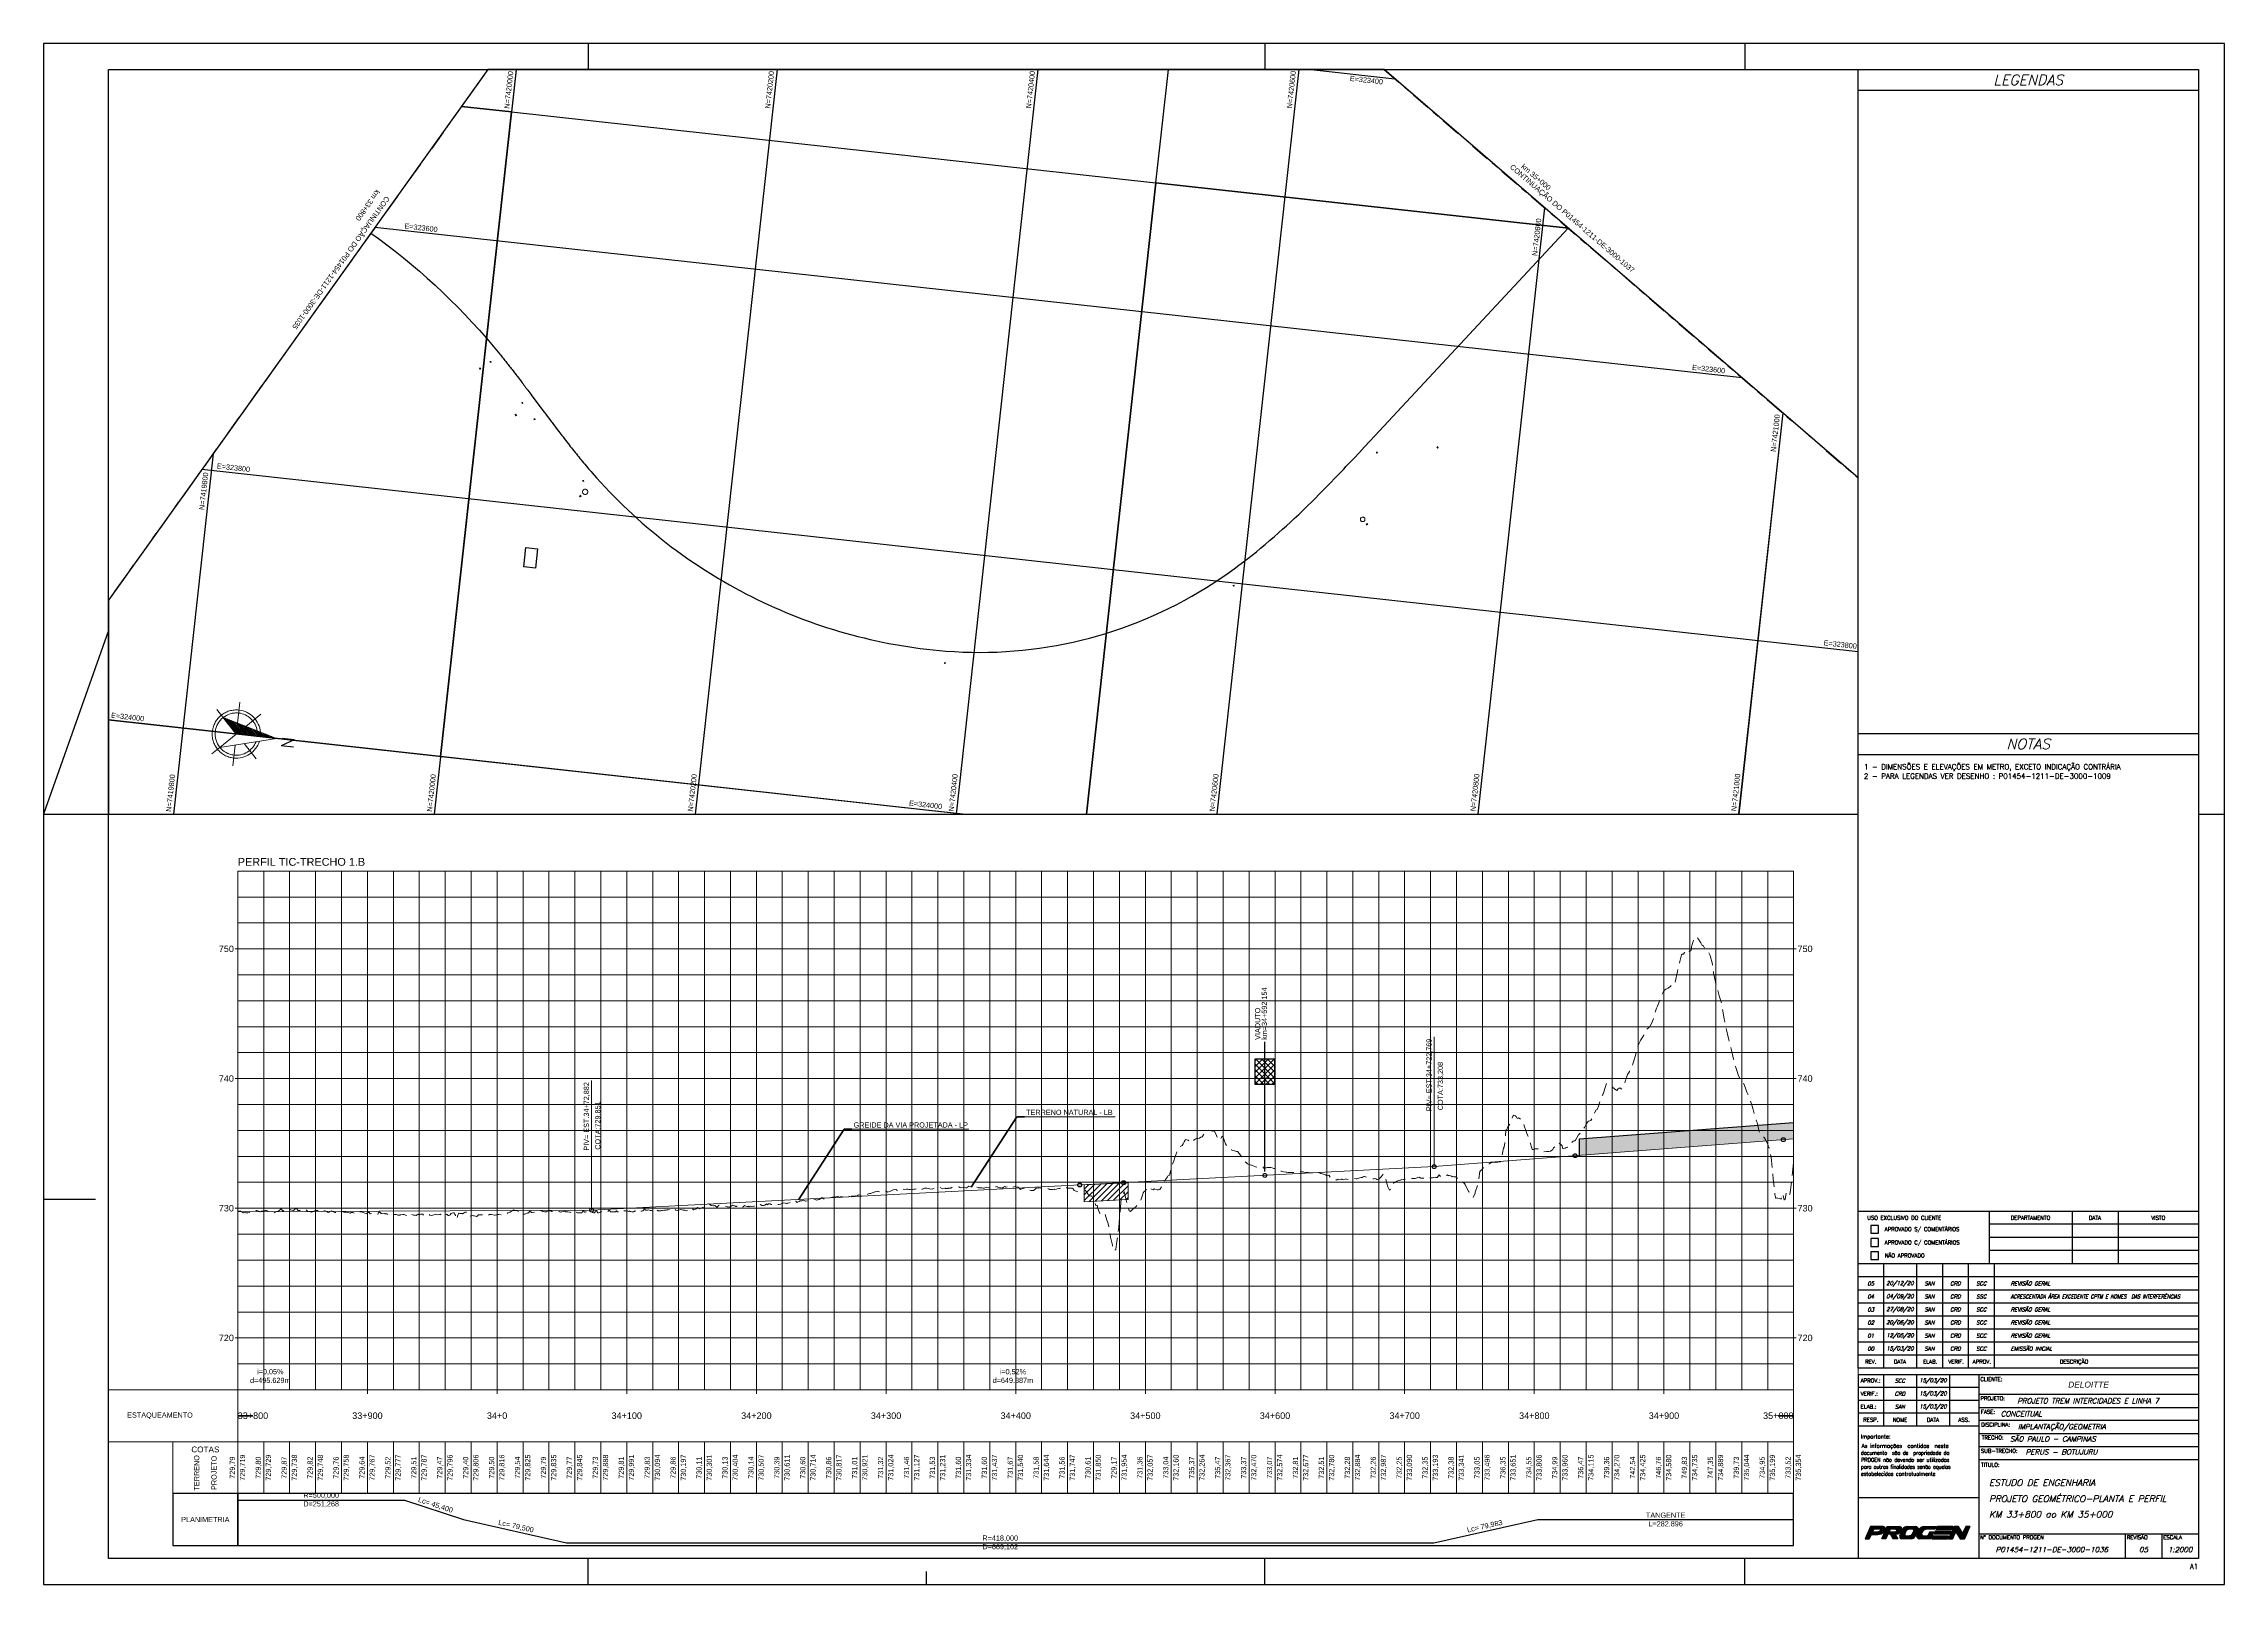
# Paper-space layout 'P01454-1211-DE-3000-1036' of a CAD drawing. Header units: metres, sheet in millimetres. Extents: x 0 to 841, y 0 to 594.
# The model-space entities are those that its viewports show. They can reach past a viewport. Long polylines and large blocks are cut down to what shows.
import ezdxf
from ezdxf.enums import TextEntityAlignment as Align

# ---------------------------------------------------------------- set-up
doc = ezdxf.new("R2010")
doc.units = ezdxf.units.M
doc.header["$LTSCALE"] = 10
doc.header["$PDMODE"] = 3
doc.header["$PDSIZE"] = 0.5
doc.linetypes.add('CENTER', pattern=[1.5, 0.75, -0.25, 0.25, -0.25])
doc.linetypes.add('HIDDEN', pattern=[0.375, 0.25, -0.125])
for name, color, linetype, lineweight in [('_AUX_PLATAFORMA_EXISTENTE', 253, 'Continuous', 0), ('A-NORTE', 2, 'Continuous', 9), ('C-ROAD-STAN', 11, 'Continuous', 0), ('F-VT-CAIXA', 4, 'Continuous', 0), ('F-VT-COTAS', 2, 'Continuous', 0), ('F-VT-ESTACA', 4, 'Continuous', 0), ('F-VT-GREIDE', 6, 'Continuous', 0), ('F-VT-MALHA', 8, 'Continuous', 0), ('F-VT-MALHA-MJR', 8, 'Continuous', 0), ('F-VT-NOTAVEL', 2, 'Continuous', 0), ('F-VT-OAE', 10, 'Continuous', 0), ('F-VT-PLANIMETRIA', 3, 'Continuous', 0), ('F-VT-REGUA', 4, 'Continuous', 0), ('F-VT-TERRENO', 90, 'HIDDEN', 0), ('F-VT-TITULO', 4, 'Continuous', 0), ('U-HZ-EIXO L7-V2', 220, 'L7-V2_LINE', 30)]:
    doc.layers.add(name, color=color, linetype=linetype, lineweight=lineweight)
for name, color, linetype in [('_comentarios', 2, 'Continuous'), ('A-ARTICULACAO', 3, 'Continuous'), ('A-ARTICULAÇÃO', 255, 'Continuous'), ('A-IMAGENS', 255, 'Continuous'), ('A-MALHA PAR', 8, 'Continuous'), ('A-MALHA ÍMPAR', 8, 'Continuous'), ('D-FORMATO', 1, 'Continuous'), ('DESOCUPAÇÃO', 4, 'Continuous'), ('LOGO_PROGEN', 156, 'Continuous'), ('U-VT-PERFIL', 4, 'Continuous'), ('U-VT-VIADUTO-EXISTENTE', 252, 'Continuous')]:
    doc.layers.add(name, color=color, linetype=linetype)
doc.layers.add('A-MODELAGEM_FEATURE LINE', color=255, linetype='Continuous', plot=False)
doc.layers.add('U-VT-PLATAFORMA EXISTENTE', color=252, linetype='Continuous', transparency=0.5)
doc.styles.add('Arial', font='arial.ttf')
doc.styles.add('DIM', font='arial.ttf', dxfattribs={"width": 0.8})
doc.styles.add('R200', font='simplex.shx', dxfattribs={"height": 5})
doc.styles.add('R80', font='arial.ttf')
doc.styles.add('ROMANS', font='romans.shx', dxfattribs={"height": 4})
doc.styles.get("Standard").update_dxf_attribs({"font": 'arial.ttf'})
doc.linetypes.add('L7-V2_LINE', pattern='A,3.5,-0.25,["L7-V2",Standard,S=0.175,R=0,X=-0.05,Y=-0.1],-0.75', length=4.5)
doc.dimstyles.new('U-1_2000', dxfattribs={"dimscale": 2, "dimtxt": 1.5, "dimasz": 0.75, "dimexe": 0.75, "dimexo": 0.75, "dimgap": 0.25, "dimtad": 1, "dimzin": 4, "dimtxsty": 'DIM', "dimblk": 'ARCHTICK', "dimcen": 0.7, "dimdle": 0.75, "dimclrd": 256, "dimclre": 256, "dimclrt": 256, "dimaunit": 1, "dimadec": 3, "dimazin": 2, "dimtfac": 1, "dimtofl": 0, "dimtmove": 0, "dimatfit": 3, "dimldrblk": 'CLOSEDBLANK', "dimfxl": 0, "dimtolj": 1, "dimtzin": 0, "dimlwd": -1, "dimlwe": -1, "dimarcsym": 0})
picture_1 = doc.add_image_def('image12.jpg', size_in_pixel=(5000, 5000))
picture_2 = doc.add_image_def('image13.jpg', size_in_pixel=(5000, 5000))
picture_3 = doc.add_image_def('image14.jpg', size_in_pixel=(5000, 5000))
picture_4 = doc.add_image_def('image40.jpg', size_in_pixel=(5000, 5000))
picture_5 = doc.add_image_def('image41.jpg', size_in_pixel=(5000, 5000))
picture_6 = doc.add_image_def('image42.jpg', size_in_pixel=(5000, 5000))
pattern_1 = [(45, (-4.0293, -5000.2032), (-2.2450640302, 2.2450640303), [])]

# ---------------------------------------------------------------- blocks, each defined once
blk = doc.blocks.new('*U24')
at = {"layer": 'LOGO_PROGEN', "linetype": 'Continuous'}
for p, q in [((10.23, 11.12), (9.45, 9.41)), ((10.52, 11.75), (10.23, 11.12)), ((10.68, 12.11), (10.52, 11.75)), ((11.12, 13.07), (10.68, 12.11)), ((11.79, 11.12), (11.02, 9.41)), ((11.19, 13.23), (11.12, 13.07)), ((11.48, 13.85), (11.19, 13.23)), ((11.59, 14.11), (11.48, 13.85)), ((12.74, 13.07), (12.3, 12.11)), ((12.82, 11.12), (13.86, 9.41)), ((14.53, 11.12), (15.67, 9.41)), ((14.79, 13.07), (15.13, 12.93)), ((15.13, 12.25), (14.79, 12.11)), ((16.55, 11.75), (15.05, 11.12)), ((15.13, 12.93), (15.27, 12.59)), ((15.27, 12.59), (15.13, 12.25)), ((16.25, 14.11), (16.89, 13.85)), ((16.7, 12.11), (16.55, 11.75)), ((16.76, 12.25), (16.7, 12.11)), ((16.91, 12.59), (16.76, 12.25)), ((16.89, 13.85), (17.2, 13.23)), ((17.06, 12.93), (16.91, 12.59)), ((17.13, 13.07), (17.06, 12.93)), ((17.2, 13.23), (17.13, 13.07))]:
    blk.add_line(p, q, dxfattribs=at)
for points in [[(10.23, 11.12), (9.45, 9.41), (11.02, 9.41)], [(10.52, 11.75), (10.23, 11.12), (15.05, 11.12)], [(10.68, 12.11), (10.52, 11.75), (16.55, 11.75)], [(11.12, 13.07), (10.68, 12.11), (12.3, 12.11)], [(11.19, 13.23), (11.12, 13.07), (17.13, 13.07)], [(11.48, 13.85), (11.19, 13.23), (17.2, 13.23)], [(11.59, 14.11), (11.48, 13.85), (16.89, 13.85)], [(12.82, 11.12), (13.86, 9.41), (15.67, 9.41)], [(14.79, 13.07), (15.13, 12.93), (17.06, 12.93)], [(15.13, 12.25), (14.79, 12.11), (16.7, 12.11)], [(15.13, 12.93), (15.27, 12.59), (16.91, 12.59)], [(15.27, 12.59), (15.13, 12.25), (16.76, 12.25)]]:
    blk.add_solid(points, dxfattribs=at)
at = {"layer": 'LOGO_PROGEN', "linetype": 'Continuous', "extrusion": (0, 0, -1)}
for points in [[(-10.23, 11.12), (-11.79, 11.12), (-11.02, 9.41)], [(-10.52, 11.75), (-16.55, 11.75), (-15.05, 11.12)], [(-10.68, 12.11), (-16.7, 12.11), (-16.55, 11.75)], [(-11.12, 13.07), (-12.74, 13.07), (-12.3, 12.11)], [(-11.19, 13.23), (-17.2, 13.23), (-17.13, 13.07)], [(-11.48, 13.85), (-16.89, 13.85), (-17.2, 13.23)], [(-11.59, 14.11), (-16.25, 14.11), (-16.89, 13.85)], [(-12.82, 11.12), (-14.53, 11.12), (-15.67, 9.41)], [(-14.79, 13.07), (-17.13, 13.07), (-17.06, 12.93)], [(-15.13, 12.93), (-17.06, 12.93), (-16.91, 12.59)], [(-15.13, 12.25), (-16.76, 12.25), (-16.7, 12.11)], [(-15.27, 12.59), (-16.91, 12.59), (-16.76, 12.25)]]:
    blk.add_solid(points, dxfattribs=at)
blk = doc.blocks.new('*U25')
at = {"color": 142, "linetype": 'Continuous'}
for p, q in [((30.98, 14.11), (30.51, 13.1)), ((36.94, 14.11), (36.48, 13.1))]:
    blk.add_line(p, q, dxfattribs=at)
blk.add_solid([(30.98, 14.11), (30.51, 13.1), (36.48, 13.1)], dxfattribs=at)
at = {"color": 142, "linetype": 'Continuous', "extrusion": (0, 0, -1)}
blk.add_solid([(-30.98, 14.11), (-36.94, 14.11), (-36.48, 13.1)], dxfattribs=at)
blk = doc.blocks.new('*U26')
at = {"color": 142, "linetype": 'Continuous'}
for p, q in [((29.28, 10.45), (28.8, 9.41)), ((30.13, 12.29), (29.67, 11.28)), ((35.25, 10.45), (34.77, 9.41)), ((36.1, 12.29), (35.63, 11.28))]:
    blk.add_line(p, q, dxfattribs=at)
for points in [[(29.28, 10.45), (28.8, 9.41), (34.77, 9.41)], [(30.13, 12.29), (29.67, 11.28), (35.63, 11.28)]]:
    blk.add_solid(points, dxfattribs=at)
at = {"color": 142, "linetype": 'Continuous', "extrusion": (0, 0, -1)}
for points in [[(-29.28, 10.45), (-35.25, 10.45), (-34.77, 9.41)], [(-30.13, 12.29), (-36.1, 12.29), (-35.63, 11.28)]]:
    blk.add_solid(points, dxfattribs=at)
blk = doc.blocks.new('*U27')
at = {"layer": 'LOGO_PROGEN', "linetype": 'Continuous'}
for p, q in [((36.13, 11.46), (35.17, 9.41)), ((36.42, 12.09), (36.13, 11.46)), ((37.35, 14.11), (36.42, 12.09)), ((37.7, 11.46), (36.77, 9.41)), ((38.38, 11.46), (39.69, 9.41)), ((38.99, 14.11), (40.25, 12.09)), ((41.86, 14.11), (40.93, 12.09)), ((42.28, 11.46), (41.35, 9.41)), ((42.56, 12.09), (42.28, 11.46)), ((43.47, 14.11), (42.56, 12.09))]:
    blk.add_line(p, q, dxfattribs=at)
for points in [[(36.13, 11.46), (35.17, 9.41), (36.77, 9.41)], [(36.42, 12.09), (36.13, 11.46), (37.7, 11.46)], [(37.35, 14.11), (36.42, 12.09), (40.25, 12.09)], [(37.99, 12.09), (38.38, 11.46), (40.65, 11.46)], [(38.38, 11.46), (39.69, 9.41), (41.35, 9.41)], [(40.93, 12.09), (40.65, 11.46), (42.28, 11.46)], [(41.86, 14.11), (40.93, 12.09), (42.56, 12.09)]]:
    blk.add_solid(points, dxfattribs=at)
at = {"layer": 'LOGO_PROGEN', "linetype": 'Continuous', "extrusion": (0, 0, -1)}
for points in [[(-36.13, 11.46), (-37.7, 11.46), (-36.77, 9.41)], [(-36.42, 12.09), (-37.99, 12.09), (-37.7, 11.46)], [(-37.35, 14.11), (-38.99, 14.11), (-40.25, 12.09)], [(-37.99, 12.09), (-40.25, 12.09), (-40.65, 11.46)], [(-38.38, 11.46), (-42.28, 11.46), (-41.35, 9.41)], [(-40.93, 12.09), (-42.56, 12.09), (-42.28, 11.46)], [(-41.86, 14.11), (-43.47, 14.11), (-42.56, 12.09)]]:
    blk.add_solid(points, dxfattribs=at)
blk = doc.blocks.new('*U28')
at = {"layer": 'LOGO_PROGEN', "linetype": 'Continuous'}
for p, q in [((22.98, 10.51), (22.96, 10.27)), ((22.96, 10.27), (23.37, 9.65)), ((23.01, 10.82), (22.98, 10.51)), ((23.02, 11.01), (23.01, 10.82)), ((23.24, 11.49), (23.02, 11.01)), ((23.37, 11.77), (23.24, 11.49)), ((23.77, 12.62), (23.37, 11.77)), ((23.37, 9.65), (24.07, 9.41)), ((23.89, 12.89), (23.77, 12.62)), ((24.03, 13.05), (23.89, 12.89)), ((24.6, 13.73), (24.03, 13.05)), ((24.03, 13.05), (24.03, 13.05)), ((25.62, 14.11), (24.6, 13.73)), ((24.89, 11.77), (24.82, 11.49)), ((24.82, 11.49), (24.9, 11.01)), ((25.46, 12.62), (24.89, 11.77)), ((24.9, 11.01), (24.93, 10.82)), ((24.93, 10.82), (25.53, 10.51)), ((26.05, 12.89), (25.46, 12.62)), ((26.39, 13.05), (26.05, 12.89)), ((30.08, 13.05), (26.39, 13.05)), ((28, 12.03), (27.31, 10.51)), ((28.5, 9.65), (28.39, 9.41)), ((28.79, 10.27), (28.5, 9.65)), ((28.9, 10.51), (28.79, 10.27)), ((29.61, 12.03), (28.9, 10.51)), ((30.39, 13.73), (30.08, 13.05)), ((30.57, 14.11), (30.39, 13.73))]:
    blk.add_line(p, q, dxfattribs=at)
for points in [[(22.98, 10.51), (22.96, 10.27), (28.79, 10.27)], [(22.96, 10.27), (23.37, 9.65), (28.5, 9.65)], [(23.01, 10.82), (22.98, 10.51), (25.53, 10.51)], [(23.02, 11.01), (23.01, 10.82), (24.93, 10.82)], [(23.24, 11.49), (23.02, 11.01), (24.9, 11.01)], [(23.37, 11.77), (23.24, 11.49), (24.82, 11.49)], [(23.77, 12.62), (23.37, 11.77), (24.89, 11.77)], [(23.37, 9.65), (24.07, 9.41), (28.39, 9.41)], [(23.89, 12.89), (23.77, 12.62), (25.46, 12.62)], [(24.03, 13.05), (23.89, 12.89), (26.05, 12.89)], [(24.6, 13.73), (24.03, 13.05), (30.08, 13.05)], [(24.03, 13.05), (24.03, 13.05), (26.39, 13.05)], [(25.62, 14.11), (24.6, 13.73), (30.39, 13.73)], [(28, 12.03), (27.31, 10.51), (28.9, 10.51)]]:
    blk.add_solid(points, dxfattribs=at)
at = {"layer": 'LOGO_PROGEN', "linetype": 'Continuous', "extrusion": (0, 0, -1)}
for points in [[(-22.96, 10.27), (-28.79, 10.27), (-28.5, 9.65)], [(-22.98, 10.51), (-28.9, 10.51), (-28.79, 10.27)], [(-23.01, 10.82), (-24.93, 10.82), (-25.53, 10.51)], [(-23.02, 11.01), (-24.9, 11.01), (-24.93, 10.82)], [(-23.24, 11.49), (-24.82, 11.49), (-24.9, 11.01)], [(-23.37, 11.77), (-24.89, 11.77), (-24.82, 11.49)], [(-23.37, 9.65), (-28.5, 9.65), (-28.39, 9.41)], [(-23.77, 12.62), (-25.46, 12.62), (-24.89, 11.77)], [(-23.89, 12.89), (-26.05, 12.89), (-25.46, 12.62)], [(-24.03, 13.05), (-30.08, 13.05), (-26.39, 13.05)], [(-24.03, 13.05), (-26.39, 13.05), (-26.05, 12.89)], [(-24.6, 13.73), (-30.39, 13.73), (-30.08, 13.05)], [(-25.62, 14.11), (-30.57, 14.11), (-30.39, 13.73)], [(-28, 12.03), (-29.61, 12.03), (-28.9, 10.51)]]:
    blk.add_solid(points, dxfattribs=at)
blk = doc.blocks.new('*U29')
at = {"layer": 'LOGO_PROGEN', "linetype": 'Continuous'}
for p, q in [((16.51, 10.47), (16.45, 9.96)), ((16.45, 9.96), (16.63, 9.69)), ((16.52, 10.48), (16.51, 10.47)), ((16.67, 10.8), (16.52, 10.48)), ((16.63, 9.69), (16.74, 9.53)), ((16.9, 11.31), (16.67, 10.8)), ((16.74, 9.53), (17.24, 9.41)), ((17.49, 12.56), (16.9, 11.31)), ((17.66, 12.94), (17.49, 12.56)), ((17.72, 13.07), (17.66, 12.94)), ((17.84, 13.33), (17.72, 13.07)), ((17.89, 13.45), (17.84, 13.33)), ((18.4, 13.9), (17.89, 13.45)), ((18.93, 12.56), (18.32, 11.31)), ((18.32, 11.31), (18.32, 10.8)), ((18.32, 10.8), (18.71, 10.48)), ((18.41, 13.9), (18.4, 13.9)), ((19.07, 14.11), (18.41, 13.9)), ((19.38, 12.94), (18.93, 12.56)), ((19.95, 13.07), (19.38, 12.94)), ((20.19, 10.48), (20.18, 10.48)), ((20.78, 10.66), (20.19, 10.48)), ((21.18, 11.13), (20.78, 10.66)), ((21.21, 9.53), (20.78, 9.41)), ((21.79, 12.46), (21.18, 11.13)), ((21.75, 9.69), (21.21, 9.53)), ((21.45, 13.07), (21.78, 12.85)), ((21.96, 9.96), (21.75, 9.69)), ((21.78, 12.85), (21.79, 12.69)), ((21.79, 12.69), (21.79, 12.46)), ((22.36, 10.47), (21.96, 9.96)), ((22.37, 10.48), (22.36, 10.47)), ((22.45, 10.66), (22.37, 10.48)), ((22.37, 10.48), (22.37, 10.48)), ((22.67, 11.13), (22.45, 10.66)), ((22.57, 14.11), (23.18, 13.9)), ((23.28, 12.46), (22.67, 11.13)), ((23.18, 13.9), (23.19, 13.9)), ((23.19, 13.9), (23.46, 13.45)), ((23.39, 12.69), (23.28, 12.46)), ((23.42, 12.85), (23.39, 12.69)), ((23.47, 13.07), (23.42, 12.85)), ((23.46, 13.45), (23.52, 13.33)), ((23.52, 13.33), (23.47, 13.07))]:
    blk.add_line(p, q, dxfattribs=at)
for points in [[(16.51, 10.47), (16.45, 9.96), (21.96, 9.96)], [(16.45, 9.96), (16.63, 9.69), (21.75, 9.69)], [(16.52, 10.48), (16.51, 10.47), (22.36, 10.47)], [(16.67, 10.8), (16.52, 10.48), (18.71, 10.48)], [(16.63, 9.69), (16.74, 9.53), (21.21, 9.53)], [(16.9, 11.31), (16.67, 10.8), (18.32, 10.8)], [(16.74, 9.53), (17.24, 9.41), (20.78, 9.41)], [(17.49, 12.56), (16.9, 11.31), (18.32, 11.31)], [(17.66, 12.94), (17.49, 12.56), (18.93, 12.56)], [(17.72, 13.07), (17.66, 12.94), (19.38, 12.94)], [(17.84, 13.33), (17.72, 13.07), (23.47, 13.07)], [(17.89, 13.45), (17.84, 13.33), (23.52, 13.33)], [(18.4, 13.9), (17.89, 13.45), (23.46, 13.45)], [(18.41, 13.9), (18.4, 13.9), (23.19, 13.9)], [(19.07, 14.11), (18.41, 13.9), (23.18, 13.9)], [(20.19, 10.48), (20.18, 10.48), (22.37, 10.48)], [(20.78, 10.66), (20.19, 10.48), (22.37, 10.48)], [(21.18, 11.13), (20.78, 10.66), (22.45, 10.66)], [(21.79, 12.46), (21.18, 11.13), (22.67, 11.13)], [(21.45, 13.07), (21.78, 12.85), (23.42, 12.85)], [(21.78, 12.85), (21.79, 12.69), (23.39, 12.69)], [(21.79, 12.69), (21.79, 12.46), (23.28, 12.46)]]:
    blk.add_solid(points, dxfattribs=at)
at = {"layer": 'LOGO_PROGEN', "linetype": 'Continuous', "extrusion": (0, 0, -1)}
for points in [[(-16.45, 9.96), (-21.96, 9.96), (-21.75, 9.69)], [(-16.51, 10.47), (-22.36, 10.47), (-21.96, 9.96)], [(-16.52, 10.48), (-22.37, 10.48), (-22.36, 10.47)], [(-16.63, 9.69), (-21.75, 9.69), (-21.21, 9.53)], [(-16.67, 10.8), (-18.32, 10.8), (-18.71, 10.48)], [(-16.74, 9.53), (-21.21, 9.53), (-20.78, 9.41)], [(-16.9, 11.31), (-18.32, 11.31), (-18.32, 10.8)], [(-17.49, 12.56), (-18.93, 12.56), (-18.32, 11.31)], [(-17.66, 12.94), (-19.38, 12.94), (-18.93, 12.56)], [(-17.72, 13.07), (-19.95, 13.07), (-19.38, 12.94)], [(-17.84, 13.33), (-23.52, 13.33), (-23.47, 13.07)], [(-17.89, 13.45), (-23.46, 13.45), (-23.52, 13.33)], [(-18.4, 13.9), (-23.19, 13.9), (-23.46, 13.45)], [(-18.41, 13.9), (-23.18, 13.9), (-23.19, 13.9)], [(-19.07, 14.11), (-22.57, 14.11), (-23.18, 13.9)], [(-20.19, 10.48), (-22.37, 10.48), (-22.37, 10.48)], [(-20.78, 10.66), (-22.45, 10.66), (-22.37, 10.48)], [(-21.18, 11.13), (-22.67, 11.13), (-22.45, 10.66)], [(-21.45, 13.07), (-23.47, 13.07), (-23.42, 12.85)], [(-21.78, 12.85), (-23.42, 12.85), (-23.39, 12.69)], [(-21.79, 12.69), (-23.39, 12.69), (-23.28, 12.46)], [(-21.79, 12.46), (-23.28, 12.46), (-22.67, 11.13)]]:
    blk.add_solid(points, dxfattribs=at)
blk = doc.blocks.new('*U30')
at = {"layer": 'LOGO_PROGEN', "linetype": 'Continuous'}
for p, q in [((3.8, 11.08), (3.03, 9.41)), ((3.92, 11.33), (3.8, 11.08)), ((4.27, 12.1), (3.92, 11.33)), ((4.74, 13.1), (4.27, 12.1)), ((5.37, 11.08), (4.62, 9.41)), ((4.93, 13.51), (4.74, 13.1)), ((5.12, 13.94), (4.93, 13.51)), ((5.2, 14.11), (5.12, 13.94)), ((6.37, 13.1), (5.87, 12.1)), ((9.26, 11.33), (8.01, 11.08)), ((8.13, 12.12), (8.03, 12.1)), ((8.61, 12.23), (8.13, 12.12)), ((9.09, 12.6), (8.61, 12.23)), ((8.84, 13.1), (9.04, 13.03)), ((9.04, 13.03), (9.05, 13.03)), ((9.05, 13.03), (9.16, 12.82)), ((9.16, 12.82), (9.09, 12.6)), ((10.23, 12.1), (9.26, 11.33)), ((10.06, 14.11), (10.52, 13.94)), ((10.26, 12.12), (10.23, 12.1)), ((10.31, 12.23), (10.26, 12.12)), ((10.49, 12.6), (10.31, 12.23)), ((10.59, 12.82), (10.49, 12.6)), ((10.52, 13.94), (10.77, 13.51)), ((10.68, 13.03), (10.59, 12.82)), ((10.7, 13.1), (10.68, 13.03)), ((10.68, 13.03), (10.68, 13.03)), ((10.77, 13.51), (10.7, 13.1))]:
    blk.add_line(p, q, dxfattribs=at)
for points in [[(3.8, 11.08), (3.03, 9.41), (4.62, 9.41)], [(3.92, 11.33), (3.8, 11.08), (8.01, 11.08)], [(4.27, 12.1), (3.92, 11.33), (9.26, 11.33)], [(4.74, 13.1), (4.27, 12.1), (5.87, 12.1)], [(4.93, 13.51), (4.74, 13.1), (10.7, 13.1)], [(5.12, 13.94), (4.93, 13.51), (10.77, 13.51)], [(5.2, 14.11), (5.12, 13.94), (10.52, 13.94)], [(8.13, 12.12), (8.03, 12.1), (10.23, 12.1)], [(8.61, 12.23), (8.13, 12.12), (10.26, 12.12)], [(9.09, 12.6), (8.61, 12.23), (10.31, 12.23)], [(8.84, 13.1), (9.04, 13.03), (10.68, 13.03)], [(9.04, 13.03), (9.05, 13.03), (10.68, 13.03)], [(9.05, 13.03), (9.16, 12.82), (10.59, 12.82)], [(9.16, 12.82), (9.09, 12.6), (10.49, 12.6)]]:
    blk.add_solid(points, dxfattribs=at)
at = {"layer": 'LOGO_PROGEN', "linetype": 'Continuous', "extrusion": (0, 0, -1)}
for points in [[(-3.8, 11.08), (-5.37, 11.08), (-4.62, 9.41)], [(-3.92, 11.33), (-9.26, 11.33), (-8.01, 11.08)], [(-4.27, 12.1), (-10.23, 12.1), (-9.26, 11.33)], [(-4.74, 13.1), (-6.37, 13.1), (-5.87, 12.1)], [(-4.93, 13.51), (-10.77, 13.51), (-10.7, 13.1)], [(-5.12, 13.94), (-10.52, 13.94), (-10.77, 13.51)], [(-5.2, 14.11), (-10.06, 14.11), (-10.52, 13.94)], [(-8.13, 12.12), (-10.26, 12.12), (-10.23, 12.1)], [(-8.61, 12.23), (-10.31, 12.23), (-10.26, 12.12)], [(-8.84, 13.1), (-10.7, 13.1), (-10.68, 13.03)], [(-9.04, 13.03), (-10.68, 13.03), (-10.68, 13.03)], [(-9.05, 13.03), (-10.68, 13.03), (-10.59, 12.82)], [(-9.09, 12.6), (-10.49, 12.6), (-10.31, 12.23)], [(-9.16, 12.82), (-10.59, 12.82), (-10.49, 12.6)]]:
    blk.add_solid(points, dxfattribs=at)
blk = doc.blocks.new('NOVO_LOGO_PROGEN')
at = {"color": 142}
for points in [[(29.28, 10.45), (28.8, 9.41), (34.77, 9.41), (35.25, 10.45), (29.28, 10.45)], [(30.13, 12.29), (29.67, 11.28), (35.63, 11.28), (36.1, 12.29), (30.13, 12.29)], [(30.98, 14.11), (30.51, 13.1), (36.48, 13.1), (36.94, 14.11), (30.98, 14.11)]]:
    blk.add_lwpolyline(points, close=True, dxfattribs=at)
at = {"layer": 'LOGO_PROGEN'}
for p, q in [((9.45, 9.41), (11.59, 14.11)), ((11.02, 9.41), (9.45, 9.41)), ((11.79, 11.12), (11.02, 9.41)), ((11.59, 14.11), (16.25, 14.11)), ((12.82, 11.12), (11.79, 11.12)), ((13.86, 9.41), (12.82, 11.12)), ((15.67, 9.41), (13.86, 9.41)), ((15.05, 11.12), (14.53, 11.12)), ((14.53, 11.12), (15.67, 9.41)), ((16.51, 10.47), (17.89, 13.45)), ((20.78, 9.41), (17.24, 9.41)), ((19.07, 14.11), (22.57, 14.11)), ((23.39, 12.69), (22.37, 10.48)), ((24.89, 11.77), (24.82, 11.49))]:
    blk.add_line(p, q, dxfattribs=at)
for points in [[(10.68, 13.03, 0.577661), (10.06, 14.11), (5.2, 14.11), (3.03, 9.41), (4.62, 9.41), (5.37, 11.08), (8.01, 11.08, 0.238769), (10.26, 12.12)], [(6.37, 13.1), (5.87, 12.1), (8.03, 12.1, 0.224102), (9.09, 12.6, 0.616344), (8.87, 13.1), (6.37, 13.1)], [(12.74, 13.07), (12.3, 12.11), (14.79, 12.11, 1), (14.79, 13.07), (12.74, 13.07)]]:
    blk.add_lwpolyline(points, format="xyb", close=True, dxfattribs=at)
for points in [[(18.93, 12.56), (18.32, 11.31, 0.479008), (18.71, 10.48), (20.18, 10.48, 0.295146), (21.18, 11.13), (21.79, 12.46, 0.508319), (21.45, 13.07), (19.95, 13.07, 0.235925), (18.93, 12.56, 1.403299)], [(23.04, 11.05, 0.554169), (24.07, 9.41)], [(23.02, 11.01), (23.89, 12.89, -0.262138), (25.62, 14.11), (30.57, 14.11), (30.08, 13.05), (26.39, 13.05, 0.281062), (24.89, 11.77)], [(24.82, 11.49, 0.510846), (25.53, 10.51), (27.31, 10.51), (28, 12.03), (29.61, 12.03), (28.39, 9.41), (24.05, 9.41)]]:
    blk.add_lwpolyline(points, format="xyb", dxfattribs=at)
blk.add_lwpolyline([(37.35, 14.11), (35.17, 9.41), (36.77, 9.41), (37.99, 12.09), (39.69, 9.41), (41.35, 9.41), (43.47, 14.11), (41.86, 14.11), (40.65, 11.46), (38.99, 14.11), (37.35, 14.11)], close=True, dxfattribs=at)
for centre, radius, start, end in [((15.02, 13.3), 2.17, 270.59549, 358.36551), ((16.24, 13.15), 0.96, 5.24816, 89.25431), ((17.15, 10.12), 0.723, 151.60803, 276.70999), ((19.2, 12.51), 1.6, 94.5731, 144.1733), ((20.82, 11.06), 1.65, 268.60885, 339.66253), ((22.61, 13.18), 0.924, 327.55303, 92.40411)]:
    blk.add_arc(centre, radius, start, end, dxfattribs=at)
at = {"color": 142, "linetype": 'Continuous'}
for name in ['*U26', '*U25']:
    blk.add_blockref(name, (0, 0), dxfattribs=at)
at = {"layer": 'LOGO_PROGEN', "linetype": 'Continuous'}
for name in ['*U30', '*U24', '*U29', '*U28', '*U27']:
    blk.add_blockref(name, (0, 0), dxfattribs=at)
blk = doc.blocks.new('FORMATO_A1')
at = {"layer": 'D-FORMATO', "color": 1}
for p, q in [((0, 594), (-841, 594)), ((-841, 594), (-841, 0)), ((-631, 594), (-631, 584)), ((-370, 594), (-370, 584)), ((-185, 594), (-185, 584)), ((0, 0), (0, 594)), ((-816, 367.71), (-841, 297)), ((-841, 297), (-816, 297)), ((-10, 297), (0, 297)), ((-841, 148.5), (-821, 148.5)), ((-631, 0), (-631, 10)), ((-370, 0), (-370, 10)), ((-185, 0), (-185, 10)), ((-841, 0), (0, 0)), ((-500.5, 0), (-500.5, 5))]:
    blk.add_line(p, q, dxfattribs=at)
at = {"layer": 'D-FORMATO', "color": 6}
for p, q in [((-816, 584), (-10, 584)), ((-816, 10), (-816, 584)), ((-10, 584), (-10, 10)), ((-10, 10), (-816, 10))]:
    blk.add_line(p, q, dxfattribs=at)
at = {"layer": 'D-FORMATO', "color": 4}
for p, q in [((-141.25, 143.88), (-141.25, 584)), ((-141.25, 143.88), (-141.25, 584)), ((-141.25, 584), (-10, 584)), ((-141.25, 83.33), (-141.25, 143.88)), ((-141.25, 143.88), (-10, 143.88)), ((-90.75, 143.88), (-90.75, 123.58)), ((-10, 123.58), (-141.25, 123.58)), ((-10, 83.33), (-141.25, 83.33)), ((-10, 80.82), (-141.25, 80.82)), ((-141.25, 80.82), (-141.25, 10)), ((-94.75, 80.82), (-94.75, 10)), ((-94.75, 60.95), (-141.25, 60.95)), ((-141.25, 33.51), (-94.75, 33.51))]:
    blk.add_line(p, q, dxfattribs=at)
at = {"layer": 'D-FORMATO', "color": 3}
for p, q in [((-58.75, 143.88), (-58.75, 123.58)), ((-41, 143.88), (-41, 123.58)), ((-136.37, 138.4), (-136.37, 135.4)), ((-133.37, 138.4), (-136.37, 138.4)), ((-136.37, 135.4), (-133.37, 135.4)), ((-133.37, 135.4), (-133.37, 138.4)), ((-10, 138.81), (-90.75, 138.81)), ((-133.37, 133.32), (-136.37, 133.32)), ((-136.37, 133.32), (-136.37, 130.32)), ((-136.37, 130.32), (-133.37, 130.32)), ((-133.37, 128.25), (-136.37, 128.25)), ((-136.37, 128.25), (-136.37, 125.25)), ((-133.37, 130.32), (-133.37, 133.32)), ((-133.37, 125.25), (-133.37, 128.25)), ((-136.37, 125.25), (-133.37, 125.25)), ((-131.5, 123.58), (-131.5, 83.33)), ((-118.75, 123.58), (-118.75, 83.33)), ((-108.75, 123.58), (-108.75, 83.33)), ((-98.75, 123.58), (-98.75, 83.33)), ((-88.75, 123.58), (-88.75, 83.33)), ((-10, 88.36), (-141.25, 88.36)), ((-131.5, 80.82), (-131.5, 60.95)), ((-118.75, 80.82), (-118.75, 60.95)), ((-106, 80.82), (-106, 60.95)), ((-10, 73.22), (-94.75, 73.22)), ((-94.75, 68.19), (-10, 68.19)), ((-94.75, 65.98), (-141.25, 65.98)), ((-10, 63.17), (-94.75, 63.17)), ((-94.75, 58.14), (-10, 58.14)), ((-94.75, 53.12), (-10, 53.12)), ((-94.75, 48.09), (-10, 48.09)), ((-94.75, 19.47), (-10, 19.47)), ((-38.26, 19.47), (-38.26, 10)), ((-24.13, 19.47), (-24.13, 10))]:
    blk.add_line(p, q, dxfattribs=at)
at = {"layer": 'D-FORMATO', "color": 9}
for p, q in [((-10, 133.73), (-90.75, 133.73)), ((-10, 128.66), (-90.75, 128.66)), ((-10, 118.51), (-141.25, 118.51)), ((-10, 113.48), (-141.25, 113.48)), ((-10, 108.46), (-141.25, 108.46)), ((-10, 103.43), (-141.25, 103.43)), ((-10, 98.41), (-141.25, 98.41)), ((-10, 93.38), (-141.25, 93.38)), ((-141.25, 76.03), (-94.75, 76.03)), ((-141.25, 71), (-94.75, 71))]:
    blk.add_line(p, q, dxfattribs=at)
blk.add_blockref('NOVO_LOGO_PROGEN', (-141.61, 8.18))
at = {"color": 2, "style": 'ROMANS'}
for s, p in [('2 - PARA LEGENDAS VER DESENHO : P01454-1211-DE-3000-1009', (-139.01, 310.61)), ('1 - DIMENSÕES E ELEVAÇÕES EM METRO, EXCETO INDICAÇÃO CONTRÁRIA', (-139.01, 314.21))]:
    blk.add_text(s, height=2, dxfattribs=at).set_placement(p)
at = {"layer": 'D-FORMATO', "color": 3, "style": 'ROMANS'}
blk.add_text('USO EXCLUSIVO DO CLIENTE', height=1.5, dxfattribs=at).set_placement((-123.45, 141.34), align=Align.MIDDLE_CENTER)
for s, p in [('APROVADO S/ COMENTÁRIOS', (-131.01, 136.9)), ('APROVADO C/ COMENTÁRIOS', (-131.01, 131.82)), ('NÃO APROVADO', (-131.01, 126.75))]:
    blk.add_text(s, height=1.5, dxfattribs=at).set_placement(p, align=Align.MIDDLE_LEFT)
at = {"layer": 'D-FORMATO', "color": 2, "style": 'ROMANS'}
for s, p in [('DEPARTAMENTO', (-74.75, 141.34)), ('DATA', (-49.88, 141.34)), ('VISTO', (-25.5, 141.34)), ('RESP.', (-136.37, 63.47)), ('NOME', (-125.12, 63.47)), ('DATA', (-112.37, 63.47)), ('ASS.', (-100.37, 63.47))]:
    blk.add_text(s, height=1.5, dxfattribs=at).set_placement(p, align=Align.MIDDLE_CENTER)
for s, p in [('APROV.:', (-140.27, 77.81)), ('CLIENTE:', (-94.11, 78.32)), ('VERIF.:', (-140.27, 72.78)), ('ELAB.:', (-140.27, 67.76)), ('PROJETO:', (-94.11, 70.96)), ('FASE:', (-93.91, 65.77)), ('DISCIPLINA:', (-93.8, 60.83)), ('Importante:', (-140.24, 56.25)), ('SUB-TRECHO:', (-93.91, 50.7)), ('TRECHO:', (-93.59, 55.87)), ('TITULO:', (-93.8, 45.36)), ('N%%D DOCUMENTO PROGEN', (-94.17, 17.4)), ('REVISÃO', (-37.68, 17.4)), ('ESCALA', (-23.55, 17.4))]:
    blk.add_text(s, height=1.5, dxfattribs=at).set_placement(p)
at = {"layer": 'D-FORMATO', "color": 9, "style": 'ROMANS'}
for s, width, p in [('documento  são de  propriedade da ', 0.91, (-140.16, 49.97)), ('estabelecidas contratualmente', 0.93, (-140.18, 41.89)), ('para outras finalidades senão aquelas ', 0.88, (-140.11, 44.58)), ('PROGEN não devendo ser utilizadas ', 0.93, (-140.11, 47.27))]:
    blk.add_text(s, height=1.5, dxfattribs=dict(at, width=width)).set_placement(p)
blk.add_text('As informações  contidas  neste ', height=1.5, dxfattribs=at).set_placement((-139.89, 52.66))
blk.add_text('A1', height=2, dxfattribs=at).set_placement((-10.06, 5.91), align=Align.RIGHT)
at = {"layer": 'D-FORMATO', "color": 0, "insert": (-52.37, 77.02), "char_height": 2.2917, "attachment_point": 5}
blk.add_mtext_dynamic_manual_height_columns('{\\f@Arial Unicode MS|b0|i1|c0|p34;\\C3;DELOITTE}', width=23.2193, gutter_width=111.92, heights=[3.12], dxfattribs=at)
at = {"layer": 'D-FORMATO', "color": 2, "style": 'ROMANS', "oblique": 15}
for p in [(-125.12, 78.54), (-112.37, 78.54), (-125.12, 73.52), (-125.12, 68.49), (-112.37, 73.52), (-112.37, 68.49)]:
    blk.add_attdef('XXX', text='', height=1.5, dxfattribs=at).set_placement(p, align=Align.MIDDLE)
blk = doc.blocks.new('PROGEN')
at = {"layer": 'D-FORMATO', "color": 3, "style": 'ROMANS', "oblique": 15}
for tag, p, height in [('PROJETO', (761.15, 69.74), 2), ('FASE', (754.77, 64.74), 2), ('DISCIPLINA', (761.35, 59.79), 2), ('TRECHO', (758.34, 55.06), 2), ('SUB-TRECHO', (764.34, 50.04), 2), ('TITULO_1', (750.25, 37.95), 2.5), ('TITULO_2', (750.25, 31.76), 2.5), ('TITULO_3', (750.25, 25.75), 2.5)]:
    blk.add_attdef(tag, p, '', height=height, dxfattribs=at)
for tag, p in [('NUMERO_PROGEN', (774.46, 13.4)), ('REV_PROGEN', (809.81, 13.4)), ('ESC', (823.94, 13.4))]:
    blk.add_attdef(tag, text='', height=2, dxfattribs=at).set_placement(p, align=Align.MIDDLE_CENTER)
blk = doc.blocks.new('BLOCO_REVISÃO')
at = {"layer": 'D-FORMATO', "color": 2, "style": 'ROMANS'}
for s, p in [('REV.', (4.88, 2.51)), ('DATA', (16.13, 2.51)), ('ELAB.', (27.76, 2.51)), ('VERIF.', (37.76, 2.51)), ('APROV.', (47.76, 2.51)), ('DESCRIÇÃO', (83.25, 2.51))]:
    blk.add_text(s, height=1.5, dxfattribs=at).set_placement(p, align=Align.MIDDLE_CENTER)
at = {"layer": 'D-FORMATO', "color": 2, "style": 'ROMANS', "oblique": 15}
for tag, p in [('X', (4.88, 37.74)), ('XX/XX/XX', (16.13, 37.69)), ('XX/XX/XX', (16.13, 32.66)), ('XXX', (27.5, 37.69)), ('XXX', (37.5, 37.69)), ('XXX', (47.5, 37.69)), ('X', (4.88, 32.66)), ('X', (4.88, 27.64)), ('XX/XX/XX', (16.13, 27.64)), ('XXX', (27.5, 32.66)), ('XXX', (27.5, 27.64)), ('XXX', (37.5, 32.66)), ('XXX', (37.5, 27.64)), ('XXX', (47.5, 32.66)), ('XXX', (47.5, 27.64)), ('X', (4.88, 22.61)), ('X', (4.88, 17.59)), ('XX/XX/XX', (16.13, 22.64)), ('XX/XX/XX', (16.13, 17.59)), ('XXX', (27.5, 22.64)), ('XXX', (27.5, 17.59)), ('XXX', (37.5, 22.64)), ('XXX', (37.5, 17.59)), ('XXX', (47.5, 22.64)), ('XXX', (47.5, 17.59)), ('X', (4.88, 12.56)), ('XX/XX/XX', (16.13, 12.56)), ('XX/XX/XX', (16.13, 7.54)), ('XXX', (27.5, 12.56)), ('XXX', (37.5, 12.56)), ('XXX', (47.5, 12.56)), ('X', (4.88, 7.54)), ('XXX', (27.5, 7.54)), ('XXX', (37.5, 7.54)), ('XXX', (47.5, 7.54))]:
    blk.add_attdef(tag, text='', height=1.5, dxfattribs=at).set_placement(p, align=Align.MIDDLE)
for p in [(58.82, 37.69), (58.82, 32.66), (58.82, 27.64), (58.82, 22.64), (58.82, 17.59), (58.82, 12.56), (58.82, 7.54)]:
    blk.add_attdef('XXXXX', text='', height=1.5, dxfattribs=at).set_placement(p, align=Align.MIDDLE_LEFT)
blk = doc.blocks.new('*X75')
at = {"color": 0}
for p, q in [((146.55, -412.41), (147.62, -411.35)), ((146.75, -411.68), (147.62, -410.82)), ((146.95, -410.95), (147.62, -410.29)), ((147.15, -410.22), (147.62, -409.76)), ((147.35, -409.49), (147.62, -409.23)), ((147.55, -408.76), (147.62, -408.7)), ((143.76, -422.63), (147.62, -418.77)), ((143.96, -421.9), (147.62, -418.24)), ((144.16, -421.17), (147.62, -417.71)), ((144.36, -420.44), (147.62, -417.18)), ((144.56, -419.71), (147.62, -416.65)), ((144.76, -418.98), (147.62, -416.12)), ((144.96, -418.25), (147.62, -415.59)), ((145.16, -417.52), (147.62, -415.06)), ((145.36, -416.79), (147.62, -414.53)), ((145.56, -416.06), (147.62, -414)), ((145.76, -415.33), (147.62, -413.47)), ((145.96, -414.6), (147.62, -412.94)), ((146.16, -413.87), (147.62, -412.41)), ((146.36, -413.14), (147.62, -411.88)), ((142.76, -426.28), (147.62, -421.42)), ((142.96, -425.55), (147.62, -420.89)), ((143.16, -424.82), (147.62, -420.36)), ((143.36, -424.09), (147.62, -419.83)), ((143.56, -423.36), (147.62, -419.3))]:
    blk.add_line(p, q, dxfattribs=at)
blk = doc.blocks.new('NORTE')
at = {"layer": 'A-NORTE'}
for p, q in [((0, 72.7), (0, 35.2)), ((-6.7, 48.2), (-17.2, 58.7)), ((6.7, 48.2), (17.2, 58.7)), ((-8.5, 41.5), (-24.7, 41.5)), ((-6.7, 34.8), (-17.2, 24.4)), ((6.7, 34.8), (17.2, 24.4)), ((8.5, 41.5), (24.7, 41.5)), ((0, 28.7), (0, 0))]:
    blk.add_line(p, q, dxfattribs=at)
blk.add_lwpolyline([(-11.7, 30), (0, 72.7), (11.6, 30.1), (0, 41.5), (-11.7, 30)], dxfattribs=at)
for points in [[(-18.6, 41.5, 1), (18.6, 41.5, 0.359415), (3.5, 59.8, 1)], [(-3.5, 59.8, 0.359415), (-18.6, 41.5, 1)]]:
    blk.add_lwpolyline(points, format="xyb", dxfattribs=at)
for start, end in [(105.027, 180), (0, 74.973), (180, 0)]:
    blk.add_arc((0, 41.5), 16.3, start, end, dxfattribs=at)
at = {"layer": 'A-NORTE', "xscale": 2.329019315242768, "yscale": 2.329019315242768, "zscale": 2.329019315242768}
blk.add_blockref('*X75', (-343.8, 1024.1), dxfattribs=at)
at = {"layer": 'A-NORTE', "style": 'R200'}
blk.add_attdef('N', (-2, 77), '', height=9.44, dxfattribs=at)
blk = doc.blocks.new('*U191')
at = {"layer": 'U-HZ-EIXO L7-V2'}
blk.add_line((346016.2, 7420359.7), (346016.2, 7420359.7), dxfattribs=at)
blk.add_circle((346016.2, 7420359.7), 1.5, dxfattribs=at)
blk = doc.blocks.new('*U193')
at = {"layer": 'U-HZ-EIXO L7-V2'}
blk.add_line((345473.5, 7420324.7), (345473.5, 7420324.7), dxfattribs=at)
blk.add_circle((345473.5, 7420324.7), 1.5, dxfattribs=at)
blk = doc.blocks.new('*U194')
at = {"layer": 'U-HZ-EIXO L7-V2'}
blk.add_line((345507.4, 7420326.5), (345507.4, 7420326.5), dxfattribs=at)
blk.add_circle((345507.4, 7420326.5), 1.5, dxfattribs=at)
blk = doc.blocks.new('*U213')
at = {"layer": 'U-HZ-EIXO L7-V2'}
blk.add_line((345616.3, 7420332.1), (345616.3, 7420332.1), dxfattribs=at)
blk.add_circle((345616.3, 7420332.1), 1.5, dxfattribs=at)
blk = doc.blocks.new('*U214')
at = {"layer": 'U-HZ-EIXO L7-V2'}
blk.add_line((345855.6, 7420347.3), (345855.6, 7420347.3), dxfattribs=at)
blk.add_circle((345855.6, 7420347.3), 1.5, dxfattribs=at)
blk = doc.blocks.new('AeccTickCircle')
blk.add_circle((0, 0), 0.305)
blk = doc.blocks.new('B-PF-VIADUTO-EXISTENTE')
at = {"layer": 'U-VT-VIADUTO-EXISTENTE'}
h = blk.add_hatch(dxfattribs=at)
h.set_pattern_fill('ANSI37', color=256)
h.paths.add_polyline_path([(-7.5, 70), (-7.5, 90), (7.5, 90), (7.5, 70)])
at = {"layer": 'U-VT-VIADUTO-EXISTENTE', "color": 2}
blk.add_lwpolyline([(-7.5, 70), (-7.5, 90), (7.5, 90), (7.5, 70)], close=True, dxfattribs=at)

msp = doc.modelspace()

# ---------------------------------------------------------------- hatches: boundary and pattern name
at = {"layer": 'F-VT-OAE'}
h = msp.add_hatch(dxfattribs=at)
h.set_pattern_fill('ANSI31', color=256)
h.set_pattern_definition(pattern_1)
h.paths.add_polyline_path([(345510.777, 7420313.482), (345510.777, 7420326.482), (345476.946, 7420324.735), (345476.946, 7420311.735)])
h = msp.add_hatch(dxfattribs=at)
h.set_pattern_fill('ANSI31', color=256)
h.set_pattern_definition(pattern_1)
h.paths.add_polyline_path([(345510.777, 7420313.482), (345510.777, 7420326.482), (345476.946, 7420324.735), (345476.946, 7420311.735)])
at = {"layer": 'U-VT-PLATAFORMA EXISTENTE'}
h = msp.add_hatch(color=256, dxfattribs=at)
h.dxf.hatch_style = 1
h.paths.add_polyline_path([(345859.038, 7420360.273), (346024.062, 7420373.022), (346024.057, 7420360.079), (345859.038, 7420347.273)])
h = msp.add_hatch(color=256, dxfattribs=at)
h.dxf.hatch_style = 1
h.paths.add_polyline_path([(345859.038, 7420360.273), (346024.062, 7420373.022), (346024.057, 7420360.079), (345859.038, 7420347.273)])

# ---------------------------------------------------------------- linework, layer by layer
msp.add_lwpolyline([(323832.626, 7420056.828), (323847.626, 7420056.828), (323847.626, 7420047.828), (323832.626, 7420047.828), (323832.626, 7420056.828)])
at = {"layer": '_AUX_PLATAFORMA_EXISTENTE'}
for centre, radius in [((323740.381, 7420686.945), 1.762), ((323784.874, 7420088.511), 2.049)]:
    msp.add_circle(centre, radius, dxfattribs=at)
at = {"layer": 'A-MALHA PAR'}
for p, q in [((323400, 7421338.544), (323400, 7420674.397)), ((323600, 7421126.634), (323600, 7420965.923)), ((322930.24, 7421000), (323623.378, 7421000)), ((323118.999, 7420800), (323486.169, 7420800)), ((323307.759, 7420600), (323348.961, 7420600)), ((323400, 7420017.348), (323400, 7418694.185)), ((323295.585, 7420000), (323430.905, 7420000)), ((323600, 7419905.081), (323600, 7418797.89)), ((323248.075, 7419800), (323787.198, 7419800)), ((323800, 7419792.814), (323800, 7419639.829))]:
    msp.add_line(p, q, dxfattribs=at)
at = {"layer": 'A-MALHA ÍMPAR'}
for p, q in [((323800, 7421077.988), (323800, 7419792.814)), ((323623.378, 7421000), (323934.269, 7421000)), ((323600, 7420965.923), (323600, 7419905.081)), ((323486.169, 7420800), (323956.351, 7420800)), ((323400, 7420608.562), (323400, 7420674.397)), ((323400.945, 7420600), (323978.433, 7420600)), ((323423.027, 7420400), (324000.516, 7420400)), ((324000, 7420404.669), (324000, 7419742.37)), ((323445.11, 7420200), (324022.598, 7420200)), ((323467.192, 7420000), (324044.68, 7420000)), ((323787.198, 7419800), (324066.762, 7419800))]:
    msp.add_line(p, q, dxfattribs=at)
at = {"layer": 'A-MODELAGEM_FEATURE LINE'}
msp.add_lwpolyline([(323436.012, 7419278.617), (323548.084, 7419750.404, -0.0001322), (323549.319, 7419755.598, -0.00026423), (323549.94, 7419758.2, -0.00052873), (323550.984, 7419762.542, -0.00066053), (323551.828, 7419766.019, -0.00092516), (323552.857, 7419770.197, -0.00105664), (323553.773, 7419773.855, -0.00132114), (323554.823, 7419777.963, -0.0014521), (323555.799, 7419781.7, -0.00171586), (323556.89, 7419785.768, -0.00184592), (323557.933, 7419789.547, -0.12688469), (323686.609, 7420011.571, -0.00184592), (323689.37, 7420014.354, -0.00171586), (323692.357, 7420017.323, -0.0014521), (323695.114, 7420020.028, -0.00132114), (323698.157, 7420022.981, -0.00105664), (323700.875, 7420025.595, -0.00092516), (323703.989, 7420028.564, -0.00066053), (323706.586, 7420031.025, -0.00052873), (323709.835, 7420034.089, -0.00026423), (323711.784, 7420035.922, -0.0001322), (323715.677, 7420039.576), (323727.158, 7420050.347, 0.00024394), (323733.036, 7420055.867, 0.00048827), (323735.963, 7420058.624, 0.0009759), (323740.819, 7420063.225, 0.00122073), (323744.679, 7420066.914, 0.00170786), (323749.275, 7420071.359, 0.00195319), (323753.259, 7420075.268, 0.00243982), (323757.682, 7420079.686, 0.00268566), (323761.653, 7420083.733, 0.00317178), (323765.915, 7420088.181, 0.00341813), (323769.808, 7420092.353, 0.19607853), (323876.456, 7420378.442, 0.16046987), (323805.748, 7420572.961, 0.01228046), (323795.056, 7420585.878, 0.01140308), (323782.871, 7420599.255, 0.00964873), (323771.162, 7420611.07, 0.00877145), (323757.785, 7420623.608, 0.00701715), (323745.508, 7420634.408, 0.00613994), (323731.128, 7420646.401, 0.00438567), (323718.926, 7420656.15, 0.00350851), (323703.452, 7420668.119, 0.00175426), (323694.086, 7420675.206, 0.00087713), (323675.239, 7420689.313), (323374.221, 7420913.8, -0.00023771), (323365.009, 7420920.676, -0.00047542), (323360.402, 7420924.125, -0.00095083), (323352.738, 7420929.898, -0.00118854), (323346.62, 7420934.547, -0.00166396), (323339.306, 7420940.171, -0.00190167)], format="xyb", dxfattribs=at)
at = {"layer": 'C-ROAD-STAN', "color": 11, "linetype": 'Continuous', "lineweight": 40}
for p, q in [((323365.434, 7420931.831), (323366.384, 7420932.141)), ((323366.064, 7420931.511), (323365.754, 7420932.461)), ((323687.523, 7420692.07), (323688.473, 7420692.38)), ((323688.153, 7420691.75), (323687.843, 7420692.7)), ((323801.597, 7420593.448), (323802.547, 7420593.758)), ((323802.227, 7420593.128), (323801.917, 7420594.078)), ((323885.226, 7420378.568), (323886.177, 7420378.878)), ((323885.857, 7420378.248), (323885.546, 7420379.198)), ((323776.139, 7420085.932), (323777.089, 7420086.243)), ((323776.769, 7420085.613), (323776.458, 7420086.563)), ((323733.012, 7420043.446), (323733.962, 7420043.757)), ((323733.642, 7420043.126), (323733.332, 7420044.077)), ((323721.53, 7420032.675), (323722.481, 7420032.985)), ((323722.161, 7420032.355), (323721.85, 7420033.305)), ((323692.725, 7420004.925), (323693.675, 7420005.236)), ((323693.355, 7420004.605), (323693.045, 7420005.556)), ((323566.365, 7419786.899), (323567.316, 7419787.21)), ((323566.996, 7419786.579), (323566.685, 7419787.53)), ((323556.608, 7419748.11), (323557.559, 7419748.421)), ((323557.239, 7419747.79), (323556.928, 7419748.741))]:
    msp.add_line(p, q, dxfattribs=at)
for p in [(323351.015, 7420967.826), (323445.654, 7420898.252), (323678.931, 7420738.214), (323743.766, 7420690.622), (323788.605, 7420085.185), (323731.855, 7420028.881), (323699.265, 7419997.606), (323576.009, 7419784.544), (323566.298, 7419745.95)]:
    msp.add_point(p, dxfattribs=at)
at = {"layer": 'F-VT-CAIXA', "color": 4, "linetype": 'Continuous', "lineweight": 0}
for p, q in [((344824.131, 7420166.777), (344824.131, 7420566.777)), ((344824.131, 7420566.777), (346024.131, 7420566.777)), ((346024.131, 7420166.777), (346024.131, 7420566.777)), ((344822.131, 7420506.777), (344824.131, 7420506.777)), ((346024.131, 7420506.777), (346026.131, 7420506.777)), ((344822.131, 7420406.777), (344824.131, 7420406.777)), ((346024.131, 7420406.777), (346026.131, 7420406.777)), ((344822.131, 7420306.777), (344824.131, 7420306.777)), ((346024.131, 7420306.777), (346026.131, 7420306.777)), ((344822.131, 7420206.777), (344824.131, 7420206.777)), ((346024.131, 7420206.777), (346026.131, 7420206.777))]:
    msp.add_line(p, q, dxfattribs=at)
for points in [[(344824.131, 7420126.777), (344824.131, 7420166.777), (344704.131, 7420166.777), (344704.131, 7420126.777)], [(344824.131, 7420126.777), (346024.131, 7420126.777), (346024.131, 7420166.777), (344824.131, 7420166.777)], [(344824.131, 7420086.777), (344824.131, 7420126.777), (344774.131, 7420126.777), (344774.131, 7420086.777)], [(344824.131, 7420086.777), (346024.131, 7420086.777), (346024.131, 7420126.777), (344824.131, 7420126.777)]]:
    msp.add_3dface(points, dxfattribs=at)
at = {"layer": 'F-VT-CAIXA', "color": 4, "linetype": 'Continuous', "lineweight": -3}
for points in [[(344824.131, 7420046.777), (344824.131, 7420086.777), (344774.131, 7420086.777), (344774.131, 7420046.777)], [(344824.131, 7420046.777), (346024.131, 7420046.777), (346024.131, 7420086.777), (344824.131, 7420086.777)]]:
    msp.add_3dface(points, dxfattribs=at)
at = {"layer": 'F-VT-COTAS', "color": 2, "linetype": 'Continuous', "lineweight": 0}
for p, q in [((344824.131, 7420086.777), (344824.131, 7420126.777)), ((344844.131, 7420086.777), (344844.131, 7420126.777)), ((344864.131, 7420086.777), (344864.131, 7420126.777)), ((344884.131, 7420086.777), (344884.131, 7420126.777)), ((344904.131, 7420086.777), (344904.131, 7420126.777)), ((344924.131, 7420086.777), (344924.131, 7420126.777)), ((344944.131, 7420086.777), (344944.131, 7420126.777)), ((344964.131, 7420086.777), (344964.131, 7420126.777)), ((344984.131, 7420086.777), (344984.131, 7420126.777)), ((345004.131, 7420086.777), (345004.131, 7420126.777)), ((345024.131, 7420086.777), (345024.131, 7420126.777)), ((345044.131, 7420086.777), (345044.131, 7420126.777)), ((345064.131, 7420086.777), (345064.131, 7420126.777)), ((345084.131, 7420086.777), (345084.131, 7420126.777)), ((345104.131, 7420086.777), (345104.131, 7420126.777)), ((345124.131, 7420086.777), (345124.131, 7420126.777)), ((345144.131, 7420086.777), (345144.131, 7420126.777)), ((345164.131, 7420086.777), (345164.131, 7420126.777)), ((345184.131, 7420086.777), (345184.131, 7420126.777)), ((345204.131, 7420086.777), (345204.131, 7420126.777)), ((345224.131, 7420086.777), (345224.131, 7420126.777)), ((345244.131, 7420086.777), (345244.131, 7420126.777)), ((345264.131, 7420086.777), (345264.131, 7420126.777)), ((345284.131, 7420086.777), (345284.131, 7420126.777)), ((345304.131, 7420086.777), (345304.131, 7420126.777)), ((345324.131, 7420086.777), (345324.131, 7420126.777)), ((345344.131, 7420086.777), (345344.131, 7420126.777)), ((345364.131, 7420086.777), (345364.131, 7420126.777)), ((345384.131, 7420086.777), (345384.131, 7420126.777)), ((345404.131, 7420086.777), (345404.131, 7420126.777)), ((345424.131, 7420086.777), (345424.131, 7420126.777)), ((345444.131, 7420086.777), (345444.131, 7420126.777)), ((345464.131, 7420086.777), (345464.131, 7420126.777)), ((345484.131, 7420086.777), (345484.131, 7420126.777)), ((345504.131, 7420086.777), (345504.131, 7420126.777)), ((345524.131, 7420086.777), (345524.131, 7420126.777)), ((345544.131, 7420086.777), (345544.131, 7420126.777)), ((345564.131, 7420086.777), (345564.131, 7420126.777)), ((345584.131, 7420086.777), (345584.131, 7420126.777)), ((345604.131, 7420086.777), (345604.131, 7420126.777)), ((345624.131, 7420086.777), (345624.131, 7420126.777)), ((345644.131, 7420086.777), (345644.131, 7420126.777)), ((345664.131, 7420086.777), (345664.131, 7420126.777)), ((345684.131, 7420086.777), (345684.131, 7420126.777)), ((345704.131, 7420086.777), (345704.131, 7420126.777)), ((345724.131, 7420086.777), (345724.131, 7420126.777)), ((345744.131, 7420086.777), (345744.131, 7420126.777)), ((345764.131, 7420086.777), (345764.131, 7420126.777)), ((345784.131, 7420086.777), (345784.131, 7420126.777)), ((345804.131, 7420086.777), (345804.131, 7420126.777)), ((345824.131, 7420086.777), (345824.131, 7420126.777)), ((345844.131, 7420086.777), (345844.131, 7420126.777)), ((345864.131, 7420086.777), (345864.131, 7420126.777)), ((345884.131, 7420086.777), (345884.131, 7420126.777)), ((345904.131, 7420086.777), (345904.131, 7420126.777)), ((345924.131, 7420086.777), (345924.131, 7420126.777)), ((345944.131, 7420086.777), (345944.131, 7420126.777)), ((345964.131, 7420086.777), (345964.131, 7420126.777)), ((345984.131, 7420086.777), (345984.131, 7420126.777)), ((346004.131, 7420086.777), (346004.131, 7420126.777)), ((346024.131, 7420086.777), (346024.131, 7420126.777))]:
    msp.add_line(p, q, dxfattribs=at)
at = {"layer": 'F-VT-ESTACA', "color": 2, "linetype": 'Continuous', "lineweight": 0}
for p, q in [((344824.131, 7420166.777), (344824.131, 7420163.777)), ((344924.131, 7420166.777), (344924.131, 7420163.777)), ((345024.131, 7420166.777), (345024.131, 7420163.777)), ((345124.131, 7420166.777), (345124.131, 7420163.777)), ((345224.131, 7420166.777), (345224.131, 7420163.777)), ((345324.131, 7420166.777), (345324.131, 7420163.777)), ((345424.131, 7420166.777), (345424.131, 7420163.777)), ((345524.131, 7420166.777), (345524.131, 7420163.777)), ((345624.131, 7420166.777), (345624.131, 7420163.777)), ((345724.131, 7420166.777), (345724.131, 7420163.777)), ((345824.131, 7420166.777), (345824.131, 7420163.777)), ((345924.131, 7420166.777), (345924.131, 7420163.777)), ((346024.131, 7420166.777), (346024.131, 7420163.777))]:
    msp.add_line(p, q, dxfattribs=at)
at = {"layer": 'F-VT-GREIDE', "color": 6, "linetype": 'Continuous', "lineweight": 0}
for p, q in [((345746.899, 7420338.855), (346024.131, 7420360.317)), ((345097.012, 7420305.285), (345746.899, 7420338.855)), ((344824.131, 7420303.966), (345097.012, 7420305.285))]:
    msp.add_line(p, q, dxfattribs=at)
at = {"layer": 'F-VT-MALHA', "color": 8, "linetype": 'Continuous', "lineweight": 0}
for p, q in [((344824.131, 7420546.777), (346024.131, 7420546.777)), ((344824.131, 7420526.777), (346024.131, 7420526.777)), ((344824.131, 7420486.777), (346024.131, 7420486.777)), ((344824.131, 7420466.777), (346024.131, 7420466.777)), ((344824.131, 7420446.777), (346024.131, 7420446.777)), ((344824.131, 7420426.777), (346024.131, 7420426.777)), ((344824.131, 7420386.777), (346024.131, 7420386.777)), ((344824.131, 7420366.777), (346024.131, 7420366.777)), ((344824.131, 7420346.777), (346024.131, 7420346.777)), ((344824.131, 7420326.777), (346024.131, 7420326.777)), ((344824.131, 7420286.777), (346024.131, 7420286.777)), ((344824.131, 7420266.777), (346024.131, 7420266.777)), ((344824.131, 7420246.777), (346024.131, 7420246.777)), ((344824.131, 7420226.777), (346024.131, 7420226.777)), ((344824.131, 7420186.777), (346024.131, 7420186.777))]:
    msp.add_line(p, q, dxfattribs=at)
at = {"layer": 'F-VT-MALHA-MJR', "color": 8, "linetype": 'Continuous', "lineweight": 0}
for p, q in [((344824.131, 7420166.777), (344824.131, 7420566.777)), ((344844.131, 7420166.777), (344844.131, 7420566.777)), ((344864.131, 7420166.777), (344864.131, 7420566.777)), ((344884.131, 7420166.777), (344884.131, 7420566.777)), ((344904.131, 7420166.777), (344904.131, 7420566.777)), ((344924.131, 7420166.777), (344924.131, 7420566.777)), ((344944.131, 7420166.777), (344944.131, 7420566.777)), ((344964.131, 7420166.777), (344964.131, 7420566.777)), ((344984.131, 7420166.777), (344984.131, 7420566.777)), ((345004.131, 7420166.777), (345004.131, 7420566.777)), ((345024.131, 7420166.777), (345024.131, 7420566.777)), ((345044.131, 7420166.777), (345044.131, 7420566.777)), ((345064.131, 7420166.777), (345064.131, 7420566.777)), ((345084.131, 7420166.777), (345084.131, 7420566.777)), ((345104.131, 7420166.777), (345104.131, 7420566.777)), ((345124.131, 7420166.777), (345124.131, 7420566.777)), ((345144.131, 7420166.777), (345144.131, 7420566.777)), ((345164.131, 7420166.777), (345164.131, 7420566.777)), ((345184.131, 7420166.777), (345184.131, 7420566.777)), ((345204.131, 7420166.777), (345204.131, 7420566.777)), ((345224.131, 7420166.777), (345224.131, 7420566.777)), ((345244.131, 7420166.777), (345244.131, 7420566.777)), ((345264.131, 7420166.777), (345264.131, 7420566.777)), ((345284.131, 7420166.777), (345284.131, 7420566.777)), ((345304.131, 7420166.777), (345304.131, 7420566.777)), ((345324.131, 7420166.777), (345324.131, 7420566.777)), ((345344.131, 7420166.777), (345344.131, 7420566.777)), ((345364.131, 7420166.777), (345364.131, 7420566.777)), ((345384.131, 7420166.777), (345384.131, 7420566.777)), ((345404.131, 7420166.777), (345404.131, 7420566.777)), ((345424.131, 7420166.777), (345424.131, 7420566.777)), ((345444.131, 7420166.777), (345444.131, 7420566.777)), ((345464.131, 7420166.777), (345464.131, 7420566.777)), ((345484.131, 7420166.777), (345484.131, 7420566.777)), ((345504.131, 7420166.777), (345504.131, 7420566.777)), ((345524.131, 7420166.777), (345524.131, 7420566.777)), ((345544.131, 7420166.777), (345544.131, 7420566.777)), ((345564.131, 7420166.777), (345564.131, 7420566.777)), ((345584.131, 7420166.777), (345584.131, 7420566.777)), ((345604.131, 7420166.777), (345604.131, 7420566.777)), ((345624.131, 7420166.777), (345624.131, 7420566.777)), ((345644.131, 7420166.777), (345644.131, 7420566.777)), ((345664.131, 7420166.777), (345664.131, 7420566.777)), ((345684.131, 7420166.777), (345684.131, 7420566.777)), ((345704.131, 7420166.777), (345704.131, 7420566.777)), ((345724.131, 7420166.777), (345724.131, 7420566.777)), ((345744.131, 7420166.777), (345744.131, 7420566.777)), ((345764.131, 7420166.777), (345764.131, 7420566.777)), ((345784.131, 7420166.777), (345784.131, 7420566.777)), ((345804.131, 7420166.777), (345804.131, 7420566.777)), ((345824.131, 7420166.777), (345824.131, 7420566.777)), ((345844.131, 7420166.777), (345844.131, 7420566.777)), ((345864.131, 7420166.777), (345864.131, 7420566.777)), ((345884.131, 7420166.777), (345884.131, 7420566.777)), ((345904.131, 7420166.777), (345904.131, 7420566.777)), ((345924.131, 7420166.777), (345924.131, 7420566.777)), ((345944.131, 7420166.777), (345944.131, 7420566.777)), ((345964.131, 7420166.777), (345964.131, 7420566.777)), ((345984.131, 7420166.777), (345984.131, 7420566.777)), ((346004.131, 7420166.777), (346004.131, 7420566.777)), ((346024.131, 7420166.777), (346024.131, 7420566.777)), ((344824.131, 7420506.777), (346024.131, 7420506.777)), ((344824.131, 7420406.777), (346024.131, 7420406.777)), ((344824.131, 7420306.777), (346024.131, 7420306.777)), ((344824.131, 7420206.777), (346024.131, 7420206.777)), ((344824.131, 7420166.777), (346024.131, 7420166.777))]:
    msp.add_line(p, q, dxfattribs=at)
at = {"layer": 'F-VT-NOTAVEL', "color": 2, "linetype": 'Continuous', "lineweight": 0}
for p, q in [((345746.899, 7420338.855), (345746.899, 7420438.855)), ((345097.012, 7420305.285), (345097.012, 7420405.285)), ((345297.858, 7420367.674), (345387.858, 7420367.674)), ((345430.894, 7420377.395), (345500.894, 7420377.395))]:
    msp.add_line(p, q, dxfattribs=at)
at = {"layer": 'F-VT-OAE'}
for p, q in [((345510.777, 7420326.482), (345476.946, 7420324.735)), ((345510.777, 7420326.482), (345476.946, 7420324.735)), ((345476.946, 7420324.735), (345476.946, 7420311.735)), ((345476.946, 7420324.735), (345476.946, 7420311.735)), ((345476.946, 7420311.735), (345510.777, 7420313.482)), ((345476.946, 7420311.735), (345510.777, 7420313.482)), ((345510.777, 7420326.482), (345510.777, 7420313.482)), ((345510.777, 7420326.482), (345510.777, 7420313.482))]:
    msp.add_line(p, q, dxfattribs=at)
at = {"layer": 'F-VT-PLANIMETRIA', "color": 3, "linetype": 'Continuous', "lineweight": -3}
for p, q in [((344824.131, 7420081.825), (344952.745, 7420081.825)), ((344952.745, 7420081.825), (344998.145, 7420066.777)), ((344998.145, 7420066.777), (345077.645, 7420048.777)), ((345746.747, 7420048.777), (345826.73, 7420066.777)), ((345826.73, 7420066.777), (346024.131, 7420066.777)), ((345077.645, 7420048.777), (345746.747, 7420048.777))]:
    msp.add_line(p, q, dxfattribs=at)
at = {"layer": 'F-VT-TERRENO', "color": 90, "linetype": 'HIDDEN', "lineweight": 0, "flags": 128}
msp.add_lwpolyline([(344824.131, 7420304.704), (344824.325, 7420304.661), (344825.088, 7420304.515), (344826.196, 7420304.649), (344826.953, 7420304.043), (344827.374, 7420304.107), (344828.426, 7420303.161), (344829.664, 7420303.39), (344829.902, 7420303.445), (344830.333, 7420303.368), (344830.607, 7420303.352), (344831.958, 7420303.296), (344834.257, 7420303.711), (344834.374, 7420303.747), (344835.767, 7420303.898), (344836.557, 7420304.415), (344836.888, 7420304.372), (344837.233, 7420304.334), (344838.397, 7420305.079), (344838.696, 7420305.007), (344838.872, 7420305.061), (344839.551, 7420304.831), (344841.194, 7420304.361), (344841.619, 7420304.002), (344842.345, 7420304.428), (344843.17, 7420304.6), (344845.252, 7420305.047), (344845.85, 7420305.083), (344846.244, 7420304.99), (344848.183, 7420304.483), (344848.907, 7420304.105), (344849.452, 7420303.783), (344850.099, 7420303.411), (344850.362, 7420303.143), (344850.526, 7420303.19), (344851.822, 7420303.017), (344852.887, 7420303.675), (344853.896, 7420304.177), (344855.238, 7420304.453), (344855.733, 7420304.868), (344857.521, 7420306.382), (344857.604, 7420306.426), (344857.652, 7420306.425), (344859.075, 7420304.335), (344859.981, 7420305.439), (344860.525, 7420305.714), (344861.371, 7420305.033), (344862.015, 7420304.669), (344862.358, 7420304.48), (344864.208, 7420305.471), (344864.747, 7420305.634), (344865.034, 7420305.613), (344867.136, 7420305.057), (344868.297, 7420306.213), (344868.673, 7420306.591), (344869.188, 7420306.66), (344869.538, 7420306.537), (344870.632, 7420305.161), (344871.955, 7420305.052), (344872.076, 7420305.102), (344872.255, 7420305.238), (344874.365, 7420305.907), (344874.579, 7420305.939), (344875.811, 7420306.113), (344876.793, 7420305.972), (344877.827, 7420304.464), (344879.265, 7420304.368), (344879.327, 7420304.334), (344880.706, 7420303.886), (344880.86, 7420303.9), (344881.668, 7420303.979), (344882.807, 7420304.37), (344884.123, 7420304.937), (344886.258, 7420304.98), (344886.443, 7420304.867), (344886.574, 7420304.859), (344887.142, 7420304.502), (344887.876, 7420304.043), (344889.042, 7420304.942), (344889.67, 7420304.947), (344891.522, 7420304.69), (344892.17, 7420304.546), (344893.058, 7420303.916), (344893.424, 7420303.795), (344894.006, 7420303.613), (344896.407, 7420304.785), (344896.462, 7420304.774), (344896.502, 7420304.769), (344896.788, 7420304.651), (344898.998, 7420303.589), (344899.313, 7420303.539), (344899.705, 7420303.53), (344899.733, 7420303.53), (344900.742, 7420303.545), (344901.519, 7420303.937), (344902.172, 7420303.983), (344903.021, 7420304.28), (344903.601, 7420304.112), (344904.045, 7420304.388), (344905.987, 7420303.827), (344906.29, 7420303.743), (344906.57, 7420303.682), (344907.611, 7420303.659), (344909.115, 7420303.512), (344909.295, 7420303.601), (344910.726, 7420302.907), (344911.673, 7420303.439), (344912.269, 7420303.425), (344912.744, 7420303.423), (344914.237, 7420302.896), (344914.989, 7420302.542), (344915.92, 7420302.692), (344916.412, 7420302.633), (344916.811, 7420303.257), (344917.838, 7420304.027), (344918.55, 7420304.062), (344919.096, 7420304.099), (344919.4, 7420304.022), (344920.906, 7420303.529), (344921.996, 7420303.123), (344922.216, 7420303.099), (344923.517, 7420302.67), (344924.593, 7420303.527), (344924.832, 7420303.68), (344924.937, 7420303.749), (344925.345, 7420303.473), (344926.358, 7420302.593), (344927.223, 7420302.754), (344928.427, 7420302.527), (344929.853, 7420302.484), (344931.114, 7420302.44), (344931.502, 7420302.435), (344932.031, 7420302.011), (344932.492, 7420302.975), (344933.449, 7420303.966), (344934.547, 7420303.088), (344934.867, 7420302.519), (344935.148, 7420302.928), (344937.395, 7420302.679), (344937.575, 7420302.664), (344937.816, 7420302.554), (344939.118, 7420302.538), (344940.498, 7420301.449), (344940.576, 7420301.457), (344943.181, 7420302.079), (344943.575, 7420301.954), (344943.677, 7420301.953), (344945.899, 7420301.97), (344946.199, 7420302.07), (344946.524, 7420301.904), (344947.615, 7420301.488), (344948.615, 7420301.531), (344949.031, 7420301.58), (344949.485, 7420301.601), (344949.959, 7420301.719), (344951.345, 7420302.091), (344952.406, 7420301.917), (344954.098, 7420301.242), (344954.69, 7420301.347), (344955.317, 7420301.547), (344956.107, 7420301.904), (344956.24, 7420302.012), (344956.853, 7420302.513), (344957.521, 7420302.865), (344957.705, 7420302.651), (344958.22, 7420302.051), (344959.17, 7420301.702), (344959.625, 7420301.537), (344960.634, 7420301.505), (344961.094, 7420301.493), (344961.761, 7420301.105), (344962.099, 7420301.362), (344962.416, 7420301.605), (344963.178, 7420302.347), (344963.563, 7420302.07), (344963.953, 7420301.791), (344965.028, 7420302.144), (344965.222, 7420302.21), (344966.492, 7420302.138), (344966.806, 7420302.122), (344967.424, 7420301.29), (344967.957, 7420301.776), (344968.039, 7420301.852), (344969.421, 7420301.858), (344969.638, 7420301.86), (344970.87, 7420301.558), (344970.886, 7420301.568), (344971.666, 7420302.065), (344972.35, 7420301.582), (344972.46, 7420301.504), (344973.703, 7420301.114), (344973.815, 7420301.158), (344975.279, 7420301.734), (344975.279, 7420301.734), (344975.91, 7420302.096), (344976.553, 7420302.148), (344976.744, 7420302.104), (344978.08, 7420301.798), (344978.208, 7420301.805), (344979.414, 7420301.872), (344979.673, 7420301.994), (344980.152, 7420302.221), (344980.875, 7420301.695), (344981.137, 7420301.813), (344982.274, 7420302.329), (344982.602, 7420302.284), (344983.669, 7420302.139), (344984.066, 7420301.547), (344984.397, 7420301.056), (344985.15, 7420302.166), (344985.531, 7420301.846), (344986.451, 7420301.078), (344986.995, 7420301.303), (344988.031, 7420301.738), (344988.46, 7420302.449), (344988.639, 7420302.746), (344989.227, 7420303.058), (344989.924, 7420303.126), (344990.91, 7420303.226), (344991.389, 7420302.426), (344992.006, 7420301.398), (344992.853, 7420297.958), (344992.885, 7420297.83), (344993.802, 7420301.354), (344994.302, 7420302.556), (344994.318, 7420302.571), (344994.777, 7420302.996), (344995.782, 7420302.853), (344996.694, 7420302.724), (344997.247, 7420302.626), (344997.552, 7420302.573), (344998.711, 7420303.263), (344999.582, 7420303.781), (345000.176, 7420303.88), (345000.314, 7420303.904), (345001.373, 7420301.192), (345001.64, 7420300.998), (345002.482, 7420300.385), (345002.79, 7420300.554), (345003.086, 7420300.486), (345004.205, 7420300.832), (345005.374, 7420301.193), (345005.856, 7420301.043), (345006.77, 7420300.825), (345008.262, 7420300.469), (345008.618, 7420300.493), (345009.334, 7420301.139), (345009.861, 7420301.614), (345011.161, 7420301.685), (345011.279, 7420301.814), (345011.393, 7420301.753), (345011.899, 7420301.773), (345014.046, 7420301.852), (345014.169, 7420301.832), (345014.463, 7420301.762), (345016.926, 7420301.168), (345016.936, 7420301.171), (345017.028, 7420301.22), (345018.349, 7420301.917), (345019.592, 7420302.046), (345019.719, 7420302.059), (345019.817, 7420302.076), (345022.157, 7420301.494), (345022.506, 7420301.406), (345022.688, 7420301.478), (345024.721, 7420301.952), (345025.286, 7420302.081), (345025.569, 7420301.85), (345027.286, 7420301.574), (345028.082, 7420301.444), (345028.429, 7420301.475), (345029.85, 7420301.747), (345030.886, 7420301.942), (345031.083, 7420301.959), (345031.285, 7420302.189), (345032.415, 7420303.132), (345032.498, 7420303.201), (345033.684, 7420303.684), (345034.143, 7420303.754), (345034.979, 7420304.349), (345036.5, 7420305.428), (345036.981, 7420305.445), (345037.544, 7420305.367), (345039.326, 7420305.114), (345039.569, 7420305.089), (345039.814, 7420305.167), (345040.108, 7420304.795), (345040.984, 7420303.683), (345042.149, 7420302.123), (345042.646, 7420302.086), (345042.673, 7420302.089), (345044.992, 7420302.289), (345045.237, 7420302.319), (345045.457, 7420302.343), (345047.802, 7420303.273), (345047.848, 7420303.29), (345048.055, 7420303.075), (345048.259, 7420303.265), (345049.47, 7420304.666), (345050.366, 7420303.738), (345050.703, 7420303.388), (345051.06, 7420303.402), (345052.931, 7420303.796), (345053.582, 7420303.928), (345055.495, 7420303.918), (345056.476, 7420303.905), (345056.543, 7420303.865), (345056.607, 7420303.922), (345057.957, 7420305.127), (345058.06, 7420305.059), (345059.369, 7420304.183), (345059.375, 7420304.183), (345059.469, 7420304.184), (345060.624, 7420304.153), (345062.118, 7420304.09), (345062.293, 7420304.275), (345063.189, 7420304.485), (345064.848, 7420304.863), (345065.231, 7420304.882), (345065.753, 7420304.678), (345066.447, 7420304.402), (345067.576, 7420303.875), (345067.863, 7420303.951), (345068.175, 7420303.879), (345068.318, 7420303.885), (345070.283, 7420303.956), (345070.882, 7420303.778), (345071.153, 7420303.696), (345072.112, 7420304.207), (345072.973, 7420303.875), (345073.447, 7420303.977), (345074.145, 7420304.121), (345075.657, 7420304.236), (345076.011, 7420304.42), (345076.361, 7420304.599), (345077.157, 7420303.944), (345078.326, 7420304.095), (345078.576, 7420304.043), (345080.201, 7420303.684), (345080.615, 7420303.661), (345080.979, 7420303.593), (345081.14, 7420303.794), (345082.035, 7420304.896), (345083.264, 7420304.418), (345083.615, 7420304.76), (345085.614, 7420303.492), (345086.24, 7420303.274), (345086.351, 7420303.281), (345086.909, 7420303.266), (345088.843, 7420303.218), (345089.477, 7420303.299), (345090.55, 7420305.121), (345091.446, 7420303.803), (345091.972, 7420303.978), (345092.605, 7420303.744), (345092.677, 7420303.784), (345094.031, 7420304.516), (345095.796, 7420303.957), (345096.24, 7420304.108), (345096.597, 7420303.804), (345098.445, 7420303.315), (345098.984, 7420303.159), (345099.155, 7420303.184), (345100.508, 7420305.285), (345101.704, 7420303.207), (345101.936, 7420303.25), (345102.232, 7420303.264), (345104.213, 7420304.149), (345104.243, 7420304.163), (345105.496, 7420303.878), (345106.755, 7420304.128), (345107.635, 7420304.511), (345108.796, 7420303.958), (345109.064, 7420304.22), (345109.268, 7420304.091), (345109.981, 7420304.745), (345110.495, 7420305.208), (345111.77, 7420303.955), (345112.141, 7420303.947), (345114.257, 7420304.093), (345115.496, 7420304.028), (345115.749, 7420304.338), (345116.214, 7420304.893), (345116.732, 7420304.03), (345117.648, 7420304.105), (345118.925, 7420303.23), (345119.082, 7420303.419), (345119.194, 7420303.312), (345119.895, 7420303.531), (345121.517, 7420304.564), (345121.662, 7420304.657), (345121.948, 7420304.712), (345122.358, 7420304.677), (345124.101, 7420304.876), (345125.86, 7420304.355), (345126.26, 7420304.751), (345126.538, 7420304.309), (345127.285, 7420304.199), (345128.055, 7420304.077), (345128.959, 7420304.065), (345129.131, 7420304.12), (345129.386, 7420304.042), (345130.574, 7420304.908), (345131.38, 7420304.268), (345132.018, 7420304.63), (345132.959, 7420304.381), (345133.054, 7420304.52), (345133.461, 7420305.106), (345133.792, 7420304.529), (345135.404, 7420304.547), (345136.184, 7420304.721), (345136.343, 7420304.831), (345136.587, 7420304.829), (345137.79, 7420306.237), (345138.582, 7420305.304), (345138.822, 7420305.351), (345139.239, 7420305.435), (345140.265, 7420305.36), (345140.96, 7420305.514), (345142.191, 7420305.114), (345143.331, 7420305.053), (345143.974, 7420304.859), (345144.59, 7420305.697), (345145.031, 7420306.286), (345145.692, 7420305.759), (345146.484, 7420306.206), (345147.77, 7420305.074), (345147.938, 7420305.081), (345148.043, 7420305.02), (345148.492, 7420304.877), (345150.358, 7420304.758), (345150.4, 7420304.755), (345150.845, 7420305.068), (345151.588, 7420305.08), (345152.734, 7420305.307), (345154.439, 7420305.423), (345155.064, 7420305.553), (345155.482, 7420305.477), (345156.126, 7420305.611), (345157.385, 7420305.865), (345158.139, 7420306.179), (345159.44, 7420305.833), (345159.603, 7420305.989), (345159.697, 7420305.906), (345161.069, 7420306.357), (345161.894, 7420305.39), (345162.015, 7420305.248), (345163.454, 7420305.115), (345164.312, 7420305.416), (345165.47, 7420305.768), (345166.606, 7420305.495), (345166.939, 7420305.663), (345167.534, 7420305.313), (345167.662, 7420305.313), (345168.89, 7420305.296), (345170.523, 7420304.921), (345171.166, 7420304.964), (345171.701, 7420304.977), (345172.831, 7420306.353), (345173.43, 7420305.947), (345173.447, 7420305.935), (345174.313, 7420306.742), (345175.712, 7420305.689), (345175.954, 7420305.667), (345177.972, 7420306.383), (345178.752, 7420307.346), (345179.199, 7420307.024), (345180.224, 7420306.288), (345180.238, 7420306.284), (345180.263, 7420306.289), (345182.468, 7420307.376), (345184.659, 7420308.07), (345184.711, 7420308.102), (345184.967, 7420308.394), (345186.189, 7420309.781), (345186.947, 7420309.527), (345187.686, 7420310.14), (345189.18, 7420308.883), (345189.19, 7420308.875), (345190.735, 7420308.733), (345191.404, 7420308.668), (345192.172, 7420308.834), (345193.617, 7420307.511), (345193.674, 7420307.503), (345193.795, 7420307.525), (345195.178, 7420309.143), (345195.835, 7420308.863), (345196.503, 7420308.943), (345197.652, 7420309.064), (345198.043, 7420309.22), (345198.187, 7420309.231), (345198.502, 7420308.923), (345200.243, 7420308.518), (345201.708, 7420307.844), (345202.271, 7420307.849), (345202.442, 7420307.849), (345203.338, 7420307.608), (345204.627, 7420308.338), (345205.746, 7420309.215), (345206.812, 7420308.575), (345207.263, 7420308.779), (345208.039, 7420308.363), (345208.295, 7420308.222), (345208.786, 7420308.251), (345208.994, 7420308.304), (345209.514, 7420308.251), (345211.171, 7420308.819), (345211.834, 7420309.133), (345213.348, 7420307.671), (345213.362, 7420307.675), (345213.394, 7420307.669), (345213.807, 7420308.003), (345214.894, 7420308.848), (345215.511, 7420308.604), (345216.99, 7420308.167), (345217.671, 7420308.207), (345217.955, 7420308.34), (345218.652, 7420307.987), (345219.575, 7420308.285), (345219.829, 7420308.358), (345220.609, 7420308.039), (345221.978, 7420308.408), (345224.077, 7420308.107), (345224.126, 7420308.131), (345225.343, 7420309.101), (345225.659, 7420309.341), (345226.273, 7420309.135), (345227.215, 7420309.567), (345228.414, 7420308.96), (345229.697, 7420308.798), (345230.553, 7420309.178), (345231.112, 7420309.6), (345231.874, 7420310.147), (345232.682, 7420309.538), (345233.437, 7420310.07), (345234.808, 7420310.158), (345235.523, 7420309.737), (345236.88, 7420309.615), (345236.934, 7420309.608), (345237.715, 7420309.68), (345239.05, 7420310.341), (345240.944, 7420309.757), (345241.165, 7420309.806), (345241.581, 7420309.702), (345242.648, 7420309.985), (345243.281, 7420310.128), (345244.428, 7420310.806), (345245.39, 7420310.89), (345247.315, 7420310.532), (345247.5, 7420310.591), (345247.592, 7420310.659), (345247.872, 7420310.495), (345248.416, 7420310.643), (345249.601, 7420310.91), (345250.777, 7420311.681), (345251.698, 7420311.361), (345253.473, 7420312.458), (345253.794, 7420312.719), (345253.96, 7420312.804), (345254.184, 7420312.541), (345254.504, 7420312.16), (345255.568, 7420311.239), (345255.885, 7420311.464), (345257.176, 7420311.986), (345257.976, 7420312.46), (345259.472, 7420312.438), (345259.952, 7420312.767), (345260.067, 7420312.842), (345260.389, 7420313.018), (345261.523, 7420312.379), (345262.01, 7420312.17), (345262.148, 7420312.255), (345263.629, 7420312.605), (345264.227, 7420312.783), (345265.308, 7420313.327), (345265.72, 7420313.493), (345266.304, 7420313.703), (345266.869, 7420314.088), (345268.376, 7420314.01), (345268.501, 7420314.124), (345268.965, 7420313.695), (345270.447, 7420313.018), (345270.997, 7420313.331), (345271.488, 7420313.404), (345272.515, 7420313.51), (345273.787, 7420314.422), (345274.579, 7420315.132), (345276.555, 7420313.746), (345276.643, 7420313.763), (345276.894, 7420313.853), (345277.257, 7420313.968), (345278.704, 7420314.396), (345280.003, 7420314.076), (345280.763, 7420314.85), (345282.823, 7420315.347), (345283.025, 7420315.359), (345284.689, 7420315.395), (345284.876, 7420315.406), (345284.993, 7420315.457), (345285.513, 7420315.622), (345286.667, 7420315.797), (345286.927, 7420315.805), (345288.341, 7420315.161), (345288.793, 7420315.415), (345288.977, 7420315.511), (345289.965, 7420315.705), (345291.021, 7420315.629), (345291.705, 7420315.904), (345293.065, 7420316.532), (345293.393, 7420316.555), (345294.561, 7420316.429), (345294.975, 7420316.368), (345295.108, 7420316.326), (345295.141, 7420316.32), (345297.146, 7420315.677), (345297.69, 7420316.003), (345299.185, 7420316.136), (345300.226, 7420316.33), (345300.329, 7420316.321), (345301.221, 7420316.202), (345302.723, 7420316.912), (345303.254, 7420317.12), (345305.212, 7420316.509), (345305.287, 7420316.528), (345305.621, 7420316.579), (345306.097, 7420316.515), (345307.069, 7420316.373), (345307.319, 7420316.739), (345307.671, 7420316.773), (345309.348, 7420317.413), (345310.536, 7420317.913), (345311.378, 7420318.22), (345311.865, 7420318.133), (345312.278, 7420318.049), (345313.405, 7420318.717), (345314.951, 7420319.271), (345315.43, 7420319.423), (345315.781, 7420319.409), (345317.456, 7420319.721), (345317.633, 7420319.745), (345318.089, 7420319.789), (345319.306, 7420319.453), (345319.476, 7420319.598), (345319.702, 7420319.635), (345321.495, 7420320.462), (345322.841, 7420319.945), (345323.401, 7420320.077), (345323.515, 7420320.102), (345324.626, 7420319.792), (345325.531, 7420319.288), (345326.702, 7420319.804), (345327.546, 7420319.848), (345328.199, 7420320.136), (345329.17, 7420320.672), (345329.562, 7420320.88), (345331.574, 7420321.149), (345333.557, 7420320.346), (345333.587, 7420320.356), (345333.611, 7420320.344), (345333.825, 7420320.496), (345334.938, 7420321.159), (345335.428, 7420321.446), (345335.6, 7420321.433), (345337.259, 7420321.152), (345337.61, 7420321.38), (345338.04, 7420321.34), (345339.621, 7420321.548), (345340.706, 7420321.578), (345340.916, 7420321.582), (345341.63, 7420321.209), (345342.769, 7420321.124), (345343.639, 7420321.481), (345344.673, 7420321.344), (345345.647, 7420321.568), (345346.465, 7420321.51), (345346.474, 7420321.512), (345347.653, 7420321.674), (345348.34, 7420321.667), (345349.659, 7420322.566), (345351.185, 7420321.562), (345351.665, 7420321.667), (345352.08, 7420321.55), (345352.242, 7420321.625), (345353.669, 7420322.271), (345353.975, 7420322.318), (345355.673, 7420322.309), (345357.583, 7420321.735), (345357.677, 7420321.751), (345357.761, 7420321.727), (345358.01, 7420321.696), (345359.665, 7420321.479), (345359.68, 7420321.477), (345361.682, 7420322.622), (345361.771, 7420322.561), (345363.684, 7420321.807), (345363.778, 7420321.912), (345363.87, 7420322.014), (345365.685, 7420322.73), (345365.929, 7420322.716), (345367.686, 7420321.851), (345369.546, 7420322.238), (345369.687, 7420322.267), (345370.051, 7420322.013), (345371.687, 7420322.083), (345372.081, 7420322.297), (345373.688, 7420322.377), (345374.113, 7420322.335), (345375.315, 7420323.215), (345375.688, 7420323.494), (345376.14, 7420323.493), (345377.688, 7420323.338), (345378.141, 7420323.519), (345379.688, 7420323.286), (345380.145, 7420323.194), (345381.083, 7420322.819), (345381.688, 7420322.577), (345382.14, 7420322.532), (345383.689, 7420322.769), (345384.115, 7420322.749), (345385.689, 7420322.436), (345386.099, 7420322.58), (345386.851, 7420323.072), (345387.69, 7420323.626), (345388.058, 7420323.832), (345389.691, 7420323.072), (345390.008, 7420322.909), (345391.692, 7420323.249), (345391.965, 7420323.304), (345392.619, 7420323.269), (345393.693, 7420323.209), (345393.897, 7420323.218), (345395.695, 7420322.736), (345395.821, 7420322.532), (345397.697, 7420322.512), (345397.754, 7420322.523), (345398.387, 7420322.416), (345398.963, 7420322.324), (345399.661, 7420322.211), (345399.699, 7420322.199), (345401.561, 7420322.998), (345401.703, 7420322.977), (345403.469, 7420322.624), (345403.706, 7420322.627), (345404.155, 7420322.744), (345405.355, 7420323.059), (345405.71, 7420323.02), (345407.232, 7420323.612), (345407.715, 7420323.568), (345409.115, 7420323.306), (345409.72, 7420323.545), (345409.923, 7420323.412), (345410.982, 7420322.723), (345411.727, 7420322.639), (345412.836, 7420322.569), (345413.734, 7420322.319), (345414.695, 7420322.96), (345415.691, 7420323.572), (345415.741, 7420323.602), (345416.545, 7420323.097), (345417.75, 7420323.195), (345419.759, 7420322.158), (345420.213, 7420322.081), (345421.46, 7420323.017), (345421.769, 7420323.257), (345422.047, 7420323.129), (345423.782, 7420323.479), (345423.859, 7420323.476), (345424.568, 7420323.404), (345425.793, 7420322.97), (345425.944, 7420322.94), (345427.228, 7420321.764), (345427.805, 7420321.241), (345428.21, 7420321.6), (345429.819, 7420321.907), (345430.509, 7420322.347), (345431.834, 7420322.385), (345432.803, 7420322.547), (345432.996, 7420322.528), (345433.85, 7420322.477), (345435.135, 7420320.696), (345435.867, 7420320.557), (345437.475, 7420320.571), (345437.885, 7420320.54), (345438.764, 7420321.338), (345439.824, 7420322.317), (345439.905, 7420322.344), (345440.358, 7420322.41), (345441.721, 7420322.31), (345441.928, 7420322.472), (345443.477, 7420322.381), (345443.951, 7420322.596), (345444.532, 7420322.51), (345445.231, 7420322.423), (345445.978, 7420322.031), (345446.973, 7420322.252), (345448.005, 7420322.124), (345448.711, 7420322.141), (345450.033, 7420321.489), (345450.3, 7420321.37), (345450.45, 7420321.304), (345452.065, 7420321.158), (345452.179, 7420321.21), (345452.81, 7420321.204), (345453.901, 7420321.377), (345454.097, 7420321.317), (345455.622, 7420321.527), (345456.068, 7420321.718), (345456.13, 7420321.745), (345457.337, 7420321.919), (345458.168, 7420322.087), (345460.206, 7420323.113), (345460.751, 7420322.424), (345461.836, 7420322.516), (345462.245, 7420322.566), (345462.452, 7420322.578), (345463.469, 7420322.578), (345464.287, 7420322.39), (345464.5, 7420322.395), (345467.53, 7420322.225), (345467.604, 7420322.181), (345468.377, 7420321.738), (345469.209, 7420320.406), (345470.427, 7420320.047), (345470.889, 7420319.983), (345472.477, 7420319.385), (345472.564, 7420319.356), (345472.953, 7420319.438), (345473.373, 7420319.489), (345474.528, 7420319.66), (345475.009, 7420319.68), (345476.582, 7420320.508), (345477.693, 7420320.722), (345478.635, 7420319.435), (345479.141, 7420318.761), (345480.405, 7420317.14), (345480.694, 7420316.219), (345481.557, 7420316.473), (345482.514, 7420316.11), (345482.756, 7420316.341), (345484.161, 7420312.851), (345484.82, 7420312.215), (345484.909, 7420311.91), (345485.805, 7420308.931), (345486.89, 7420309.226), (345487.442, 7420306.543), (345488.96, 7420302.798), (345489.076, 7420302.892), (345489.508, 7420302.293), (345490.677, 7420301.2), (345491.032, 7420300.922), (345492.335, 7420301.467), (345493.11, 7420302.03), (345494.491, 7420297.722), (345495.189, 7420295.713), (345496.445, 7420289.197), (345496.938, 7420286.72), (345497.27, 7420284.474), (345498.807, 7420278.244), (345499.354, 7420274.025), (345500.359, 7420274.238), (345501.437, 7420275.05), (345502.213, 7420281.254), (345503.352, 7420290.33), (345503.527, 7420291.029), (345503.619, 7420291.896), (345503.919, 7420296.014), (345505.221, 7420311.34), (345505.621, 7420315.876), (345506.819, 7420317.062), (345507.717, 7420319.581), (345507.981, 7420318.632), (345508.413, 7420317.118), (345509.821, 7420311.203), (345509.999, 7420310.933), (345510.552, 7420308.429), (345511.59, 7420304.92), (345511.925, 7420304.819), (345512.584, 7420304.176), (345513.749, 7420305.197), (345514.032, 7420305.463), (345515.77, 7420307.019), (345516.146, 7420307.251), (345516.331, 7420307.499), (345516.877, 7420307.89), (345517.91, 7420309.402), (345518.258, 7420310.2), (345518.967, 7420311.075), (345519.518, 7420311.652), (345520.373, 7420312.645), (345522.254, 7420317.578), (345522.494, 7420318.6), (345522.608, 7420318.942), (345522.931, 7420319.377), (345524.178, 7420320.455), (345524.618, 7420320.528), (345525.286, 7420322.151), (345525.741, 7420323.266), (345526.751, 7420322.427), (345527.295, 7420322.052), (345528.749, 7420321.516), (345528.886, 7420321.456), (345530.409, 7420321.005), (345531.022, 7420321.688), (345531.054, 7420321.679), (345532.404, 7420321.306), (345533.169, 7420320.986), (345534.364, 7420320.987), (345535.314, 7420321.16), (345536.595, 7420323.238), (345536.822, 7420323.739), (345537.46, 7420325.154), (345539.493, 7420328.362), (345539.614, 7420328.6), (345539.792, 7420328.884), (345541.201, 7420330.886), (345541.773, 7420332.034), (345542.59, 7420332.345), (345542.739, 7420332.404), (345543.939, 7420336.169), (345544.27, 7420337.836), (345545.053, 7420340.606), (345546.11, 7420343.333), (345546.882, 7420345.93), (345548.281, 7420350.005), (345548.358, 7420350.112), (345548.849, 7420350.794), (345550.16, 7420353.562), (345550.372, 7420353.72), (345550.464, 7420353.933), (345550.697, 7420354.302), (345552.643, 7420355.173), (345553.407, 7420356.423), (345554.126, 7420357.93), (345554.827, 7420359.403), (345555.138, 7420359.918), (345557.023, 7420359.361), (345558.598, 7420357.822), (345559.221, 7420357.321), (345559.455, 7420357.243), (345559.894, 7420357.851), (345559.973, 7420357.957), (345560.965, 7420358.844), (345561.428, 7420359.228), (345562.47, 7420360.122), (345563.64, 7420360.658), (345563.972, 7420360.435), (345564.677, 7420360.571), (345565.662, 7420360.745), (345565.85, 7420360.768), (345566.971, 7420361.481), (345568.071, 7420361.886), (345569.283, 7420364.095), (345570.303, 7420365.932), (345571.273, 7420366.341), (345571.431, 7420366.451), (345572.531, 7420367.145), (345573.784, 7420366.726), (345574.77, 7420366.46), (345575.93, 7420366.125), (345577.011, 7420366.394), (345577.199, 7420366.315), (345577.418, 7420366.212), (345578.9, 7420362.814), (345579.268, 7420361.945), (345580.386, 7420361.213), (345581.525, 7420360.389), (345581.871, 7420359.165), (345582.532, 7420361.021), (345582.967, 7420361.489), (345583.785, 7420362.313), (345585.242, 7420358.577), (345586.054, 7420356.528), (345586.752, 7420355.177), (345587.777, 7420353.753), (345588.326, 7420353.397), (345588.735, 7420353.181), (345589.252, 7420352.892), (345590.614, 7420351.851), (345590.722, 7420351.778), (345590.915, 7420351.621), (345592.906, 7420351.071), (345594.503, 7420350.641), (345595.02, 7420350.49), (345595.203, 7420350.441), (345595.449, 7420350.171), (345597.506, 7420347.687), (345599.021, 7420345), (345599.522, 7420344.102), (345599.811, 7420343.801), (345600.271, 7420343.302), (345600.987, 7420342.525), (345602.135, 7420341.75), (345602.45, 7420341.483), (345602.977, 7420341.143), (345603.909, 7420340.52), (345606.039, 7420339.971), (345606.799, 7420339.777), (345606.824, 7420339.764), (345606.866, 7420339.748), (345609.14, 7420338.836), (345610.704, 7420338.409), (345611.186, 7420338.165), (345611.483, 7420338.422), (345611.807, 7420338.552), (345612.638, 7420338.888), (345613.848, 7420339.045), (345614.088, 7420339.106), (345614.469, 7420338.837), (345615.542, 7420337.792), (345616.216, 7420337.877), (345616.993, 7420337.91), (345617.576, 7420338.015), (345618.205, 7420338.128), (345618.592, 7420338.188), (345619.307, 7420338.207), (345620.974, 7420338.129), (345621.879, 7420337.859), (345623.344, 7420337.385), (345623.361, 7420337.38), (345624.218, 7420337.499), (345625.491, 7420337.059), (345625.772, 7420336.899), (345627.104, 7420335.977), (345628.183, 7420335.604), (345629.09, 7420335.364), (345629.112, 7420335.359), (345630.603, 7420334.962), (345632.6, 7420334.677), (345632.854, 7420334.692), (345633.031, 7420334.653), (345634.295, 7420334.373), (345634.88, 7420334.325), (345635.471, 7420334.277), (345635.734, 7420334.331), (345636.103, 7420334.277), (345637.929, 7420334.33), (345639.545, 7420334.574), (345640.384, 7420334.653), (345640.648, 7420334.688), (345641.467, 7420334.797), (345642.854, 7420334.883), (345642.959, 7420334.877), (345645.337, 7420334.948), (345645.76, 7420334.909), (345646.335, 7420334.696), (345646.416, 7420334.68), (345647.834, 7420334.413), (345648.619, 7420334.546), (345649.664, 7420334.285), (345650.05, 7420334.212), (345650.34, 7420334.197), (345652.184, 7420334.179), (345652.421, 7420334.177), (345652.846, 7420334.155), (345652.968, 7420334.187), (345654.324, 7420334.127), (345655.38, 7420334.007), (345655.751, 7420333.848), (345656.23, 7420334.179), (345657.18, 7420334.487), (345657.915, 7420334.623), (345657.952, 7420334.596), (345659.469, 7420333.507), (345662.668, 7420332.801), (345663.028, 7420332.667), (345663.721, 7420332.163), (345664.294, 7420331.755), (345665.612, 7420332.205), (345665.847, 7420332.004), (345667.139, 7420330.371), (345668.203, 7420329.775), (345668.56, 7420329.864), (345668.993, 7420329.607), (345669.489, 7420329.279), (345670.803, 7420328.427), (345671.396, 7420328.632), (345672.102, 7420328.677), (345672.817, 7420329.205), (345673.419, 7420328.973), (345675.204, 7420329.105), (345675.257, 7420329.112), (345675.656, 7420329.17), (345676.05, 7420328.922), (345677.074, 7420328.816), (345678.249, 7420329.275), (345678.701, 7420329.422), (345679.909, 7420329.083), (345681.025, 7420329.321), (345681.304, 7420329.382), (345681.327, 7420329.383), (345681.709, 7420329.404), (345684.032, 7420329.505), (345684.16, 7420329.61), (345684.304, 7420329.587), (345685.58, 7420329.847), (345686.718, 7420329.437), (345686.793, 7420329.466), (345687, 7420329.544), (345687.307, 7420329.507), (345689.427, 7420330.264), (345690.259, 7420330.469), (345691.239, 7420330.511), (345692.143, 7420331.06), (345692.561, 7420331.252), (345692.656, 7420331.296), (345693.207, 7420331.277), (345694.892, 7420330.644), (345695.492, 7420330.286), (345696.125, 7420330.311), (345697.639, 7420330.217), (345698.329, 7420329.897), (345699.024, 7420329.576), (345699.729, 7420329.374), (345700.415, 7420329.565), (345701.145, 7420329.794), (345701.899, 7420329.499), (345702.563, 7420329.054), (345703.207, 7420329.077), (345703.979, 7420329.243), (345704.097, 7420329.327), (345704.764, 7420329.798), (345706.018, 7420331.043), (345707.591, 7420333.218), (345708.215, 7420333.284), (345708.84, 7420331.627), (345709.632, 7420329.2), (345709.865, 7420328.203), (345710.419, 7420325.834), (345711.05, 7420323.36), (345711.695, 7420322.329), (345712.466, 7420320.799), (345713.215, 7420321.589), (345714.558, 7420324.407), (345715.634, 7420326.023), (345715.999, 7420326.578), (345716.702, 7420326.598), (345717.446, 7420327.04), (345718.119, 7420327.554), (345718.758, 7420327.863), (345719.537, 7420328.183), (345720.357, 7420328.462), (345720.954, 7420328.377), (345721.402, 7420328.63), (345721.517, 7420328.695), (345723.287, 7420329.047), (345724.234, 7420329.3), (345725.194, 7420329.589), (345726.237, 7420329.461), (345726.61, 7420329.277), (345726.955, 7420329.399), (345727.17, 7420329.459), (345728.03, 7420329.698), (345729.222, 7420329.777), (345729.652, 7420329.763), (345732.208, 7420329.677), (345732.335, 7420329.737), (345732.938, 7420329.951), (345734.994, 7420330.663), (345735.11, 7420330.685), (345735.243, 7420330.683), (345736.531, 7420329.946), (345737.656, 7420329.936), (345738.287, 7420330.025), (345738.706, 7420329.959), (345740.291, 7420329.72), (345740.783, 7420329.534), (345741.365, 7420329.436), (345742.202, 7420329.269), (345742.911, 7420329.976), (345743.622, 7420330.333), (345744.462, 7420330.283), (345744.474, 7420330.284), (345745.049, 7420330.32), (345745.532, 7420330.349), (345747.597, 7420330.638), (345748.122, 7420330.611), (345749.305, 7420330.458), (345750.242, 7420331.854), (345750.708, 7420332.546), (345750.748, 7420332.557), (345752.152, 7420331.057), (345752.822, 7420331.422), (345753.285, 7420331.675), (345753.577, 7420331.743), (345753.939, 7420331.879), (345755.403, 7420332.108), (345755.843, 7420332.177), (345756.419, 7420331.951), (345757.15, 7420332.434), (345757.843, 7420331.863), (345757.983, 7420331.934), (345758.387, 7420332.143), (345760.401, 7420331.436), (345760.563, 7420331.231), (345760.695, 7420331.064), (345760.922, 7420331.366), (345762.121, 7420330.919), (345763.143, 7420331.04), (345763.455, 7420331.077), (345763.546, 7420331.03), (345763.666, 7420331.019), (345765.723, 7420329.075), (345765.969, 7420328.844), (345766.402, 7420328.471), (345766.976, 7420328.579), (345767.83, 7420326.915), (345768.303, 7420327.053), (345768.473, 7420327.105), (345770.299, 7420325.894), (345770.682, 7420325.05), (345770.883, 7420324.664), (345770.971, 7420324.496), (345772.115, 7420322.251), (345773.463, 7420319.886), (345773.468, 7420319.878), (345773.548, 7420319.691), (345773.656, 7420319.491), (345774.979, 7420317.516), (345775.948, 7420315.73), (345776.043, 7420315.677), (345777.039, 7420315.13), (345778.42, 7420318.54), (345778.623, 7420319.179), (345780.443, 7420324.918), (345780.701, 7420326.105), (345780.888, 7420326.989), (345781.204, 7420329.038), (345782.138, 7420335.094), (345783.355, 7420336.377), (345783.574, 7420336.439), (345783.784, 7420336.806), (345783.877, 7420336.969), (345785.81, 7420339.121), (345786.364, 7420339.489), (345787.326, 7420340.13), (345788.258, 7420340.777), (345788.944, 7420341.002), (345789.309, 7420341.121), (345790.7, 7420341.868), (345790.808, 7420341.873), (345791.524, 7420342.009), (345793.145, 7420342.315), (345793.617, 7420342.326), (345794.104, 7420342.101), (345794.294, 7420342.013), (345795.056, 7420342.416), (345795.582, 7420342.182), (345796.494, 7420342.489), (345796.684, 7420342.501), (345797.818, 7420342.564), (345797.932, 7420342.532), (345798.011, 7420342.581), (345799.264, 7420348.065), (345800.435, 7420353.192), (345800.803, 7420353.95), (345801.341, 7420357.303), (345801.844, 7420362.652), (345802.244, 7420366.888), (345802.862, 7420367.573), (345803.689, 7420369.548), (345804.425, 7420370.688), (345804.897, 7420371.416), (345805.129, 7420371.709), (345805.286, 7420371.984), (345806.116, 7420373.964), (345807.005, 7420376.398), (345807.701, 7420378.305), (345808.003, 7420377.889), (345808.45, 7420378.484), (345809.446, 7420378.115), (345809.585, 7420378.015), (345810.119, 7420377.63), (345810.89, 7420375.895), (345812.032, 7420376.409), (345812.165, 7420376.294), (345812.333, 7420376.147), (345812.535, 7420376.154), (345813.575, 7420375.461), (345814.745, 7420374.193), (345814.943, 7420373.977), (345815.209, 7420373.484), (345815.608, 7420372.774), (345816.651, 7420369.58), (345817.325, 7420367.472), (345817.349, 7420367.397), (345818.094, 7420365.127), (345819.209, 7420362.575), (345819.536, 7420361.885), (345819.755, 7420361.15), (345819.905, 7420360.617), (345820.874, 7420357.166), (345822.167, 7420353.017), (345822.42, 7420352.373), (345822.485, 7420352.342), (345822.799, 7420352.195), (345823.863, 7420352.192), (345824.571, 7420352.485), (345825.065, 7420352.545), (345825.306, 7420352.574), (345826.412, 7420352.555), (345826.749, 7420352.53), (345826.973, 7420352.281), (345827.646, 7420351.984), (345828.101, 7420351.783), (345829.374, 7420351.186), (345829.627, 7420350.992), (345830.008, 7420350.885), (345830.226, 7420350.765), (345831.072, 7420350.296), (345833.623, 7420350.472), (345834.189, 7420350.446), (345835.324, 7420350.639), (345836.59, 7420350.802), (345836.841, 7420350.979), (345837.22, 7420351.141), (345838.284, 7420352.125), (345838.991, 7420353.465), (345840.835, 7420354.964), (345841.171, 7420355.423), (345841.394, 7420355.945), (345842.613, 7420357.401), (345843.803, 7420356.511), (345844.055, 7420356.842), (345844.432, 7420356.136), (345845.498, 7420354.903), (345846.206, 7420352.611), (345848.047, 7420353.094), (345848.608, 7420353.736), (345849.732, 7420353.914), (345851.009, 7420354.238), (345851.263, 7420354.343), (345851.645, 7420354.606), (345852.708, 7420357.164), (345853.416, 7420357.742), (345854.153, 7420358.588), (345855.26, 7420358.787), (345855.823, 7420359.336), (345856.955, 7420361.124), (345858.224, 7420363.338), (345858.857, 7420364.087), (345860.626, 7420366.134), (345861.362, 7420367.846), (345862.472, 7420368.732), (345862.806, 7420369.037), (345863.029, 7420369.502), (345864.248, 7420371.716), (345865.438, 7420373.546), (345865.69, 7420373.961), (345866.069, 7420373.903), (345867.841, 7420374.407), (345868.577, 7420375.933), (345869.684, 7420377.847), (345870.02, 7420378.8), (345870.244, 7420379.033), (345871.462, 7420382.288), (345872.653, 7420382.992), (345872.904, 7420383.825), (345873.281, 7420384.658), (345875.057, 7420389.726), (345875.791, 7420391.729), (345876.896, 7420394.362), (345877.234, 7420395.316), (345877.458, 7420395.639), (345878.586, 7420399.247), (345879.859, 7420403.055), (345880.112, 7420403.007), (345880.493, 7420402.778), (345881.557, 7420401.732), (345882.266, 7420401.771), (345883.003, 7420400.955), (345884.108, 7420400.343), (345884.448, 7420400.19), (345884.674, 7420399.963), (345887.075, 7420398.178), (345887.705, 7420397.701), (345888.769, 7420398.898), (345889.476, 7420399.252), (345890.212, 7420399.683), (345891.32, 7420398.717), (345891.656, 7420399.069), (345891.879, 7420399.582), (345893.012, 7420401.85), (345894.288, 7420404.457), (345894.54, 7420405.64), (345894.917, 7420406.685), (345895.983, 7420409.804), (345896.691, 7420410.895), (345897.426, 7420412.241), (345898.532, 7420413.807), (345898.869, 7420414.293), (345899.093, 7420415.127), (345900.217, 7420418.238), (345901.494, 7420421.945), (345901.748, 7420422.928), (345902.13, 7420424.618), (345903.192, 7420429.499), (345903.901, 7420431.527), (345904.638, 7420433.607), (345905.745, 7420435.58), (345906.083, 7420436.267), (345906.308, 7420436.582), (345907.44, 7420438.153), (345908.709, 7420440.178), (345908.962, 7420440.732), (345909.342, 7420441.513), (345910.405, 7420444.169), (345911.111, 7420445.004), (345911.847, 7420445.537), (345912.957, 7420446.571), (345913.291, 7420446.821), (345913.514, 7420447.372), (345914.643, 7420449.777), (345915.923, 7420452.434), (345916.175, 7420453.233), (345916.554, 7420454.799), (345917.619, 7420458.79), (345918.326, 7420461.147), (345919.062, 7420462.678), (345920.169, 7420465.138), (345920.504, 7420465.92), (345920.727, 7420466.517), (345921.848, 7420469.413), (345923.128, 7420472.967), (345923.383, 7420473.412), (345923.766, 7420473.843), (345924.828, 7420475.282), (345925.536, 7420475.751), (345926.274, 7420476.026), (345927.381, 7420476.592), (345927.943, 7420477.107), (345929.071, 7420477.843), (345930.344, 7420479.218), (345930.597, 7420479.296), (345930.978, 7420479.255), (345932.042, 7420478.974), (345932.751, 7420480.946), (345934.593, 7420489.43), (345935.158, 7420492.036), (345936.294, 7420497.11), (345937.56, 7420502.229), (345937.811, 7420502.42), (345938.19, 7420502.735), (345939.254, 7420502.793), (345939.961, 7420503.86), (345941.805, 7420502.959), (345942.141, 7420502.476), (345942.364, 7420502.572), (345943.583, 7420504.903), (345944.773, 7420505.28), (345945.025, 7420505.979), (345945.402, 7420508.439), (345947.176, 7420515.048), (345947.911, 7420515.858), (345949.017, 7420516.157), (345949.354, 7420515.792), (345949.578, 7420515.611), (345950.702, 7420514.381), (345951.979, 7420512.14), (345952.615, 7420511.491), (345953.677, 7420509.358), (345954.386, 7420509.26), (345955.123, 7420507.78), (345956.23, 7420507.091), (345956.568, 7420506.314), (345956.793, 7420506.048), (345957.925, 7420504.812), (345959.194, 7420502.708), (345959.827, 7420501.728), (345961.595, 7420494.877), (345962.332, 7420488.34), (345963.442, 7420483.343), (345963.776, 7420481.615), (345963.999, 7420480.801), (345965.218, 7420475.855), (345966.408, 7420471.608), (345966.66, 7420470.609), (345967.039, 7420469.791), (345968.811, 7420463.632), (345969.547, 7420458.84), (345970.654, 7420452.854), (345970.989, 7420450.9), (345971.212, 7420449.433), (345972.333, 7420444.442), (345973.613, 7420438.76), (345973.868, 7420437.872), (345974.251, 7420436.589), (345975.313, 7420432.314), (345976.02, 7420429.758), (345976.759, 7420426.48), (345977.866, 7420421.638), (345978.204, 7420419.979), (345978.428, 7420419.017), (345979.556, 7420415.401), (345980.829, 7420411.407), (345981.082, 7420410.571), (345981.463, 7420409.417), (345982.525, 7420406.967), (345983.23, 7420405.779), (345983.968, 7420404.107), (345985.078, 7420404.052), (345985.411, 7420403.476), (345985.633, 7420402.8), (345986.759, 7420400.027), (345988.042, 7420396.305), (345988.295, 7420395.685), (345988.675, 7420395.175), (345989.739, 7420392.973), (345990.446, 7420391.314), (345991.182, 7420388.482), (345992.29, 7420384.756), (345992.625, 7420383.449), (345992.849, 7420382.979), (345993.982, 7420379.192), (345995.258, 7420374.768), (345995.51, 7420374.019), (345995.887, 7420373), (345996.953, 7420368.341), (345997.661, 7420366.081), (345998.396, 7420364.439), (345999.502, 7420363.96), (345999.839, 7420363.619), (346000.063, 7420363.424), (346001.187, 7420361.551), (346002.464, 7420359.776), (346002.717, 7420359.255), (346003.1, 7420358.074), (346004.162, 7420356.176), (346004.871, 7420353.638), (346005.606, 7420353.077), (346006.714, 7420345.654), (346007.053, 7420343.93), (346007.278, 7420340.68), (346008.41, 7420329.335), (346009.679, 7420317.128), (346009.932, 7420316.626), (346010.312, 7420314.183), (346011.374, 7420314.789), (346012.08, 7420314.507), (346013.927, 7420314), (346014.261, 7420314.148), (346014.484, 7420313.754), (346015.703, 7420318.065), (346016.893, 7420312.943), (346017.145, 7420313.876), (346017.524, 7420313.573), (346018.589, 7420319.514), (346019.296, 7420317.479), (346021.125, 7420317.357), (346021.697, 7420320.785), (346022.837, 7420330.274), (346024.098, 7420341.878), (346024.131, 7420342.016)], dxfattribs=at)
at = {"layer": 'U-VT-PLATAFORMA EXISTENTE', "color": 2, "transparency": 33554687}
msp.add_lwpolyline([(345859.038, 7420347.273), (345859.038, 7420360.273), (346024.062, 7420373.022)], dxfattribs=at)
msp.add_lwpolyline([(345859.038, 7420347.273), (345859.038, 7420360.273), (346024.062, 7420373.022)], dxfattribs=at)
at = {"layer": 'U-VT-VIADUTO-EXISTENTE', "color": 2, "linetype": 'Continuous', "lineweight": -3}
msp.add_line((345616.285, 7420335.108), (345616.285, 7420435.108), dxfattribs=at)

# ---------------------------------------------------------------- block references
at = {"layer": '_comentarios'}
for name in ['*U214', '*U213']:
    msp.add_blockref(name, (0, 0), dxfattribs=at)
at = {"layer": 'A-NORTE'}
msp.add_blockref('NORTE', (323999.95, 7419800), dxfattribs=at).add_auto_attribs({'N': 'N'})
at = {"layer": 'DESOCUPAÇÃO'}
for name in ['*U191', '*U193', '*U194']:
    msp.add_blockref(name, (0, 0), dxfattribs=at)
at = {"layer": 'U-HZ-EIXO L7-V2', "color": 220, "linetype": 'L7-V2_LINE', "lineweight": 30}
msp.add_blockref('B-PF-VIADUTO-EXISTENTE', (345616.285, 7420332.108), dxfattribs=at)
at = {"layer": 'U-HZ-EIXO L7-V2', "color": 2, "linetype": 'L7-V2_LINE', "lineweight": 30, "xscale": 4.921259681061035, "yscale": 4.921259681061035, "zscale": 4.921259681061035}
for p in [(345746.899, 7420338.855), (345097.012, 7420305.285)]:
    msp.add_blockref('AeccTickCircle', p, dxfattribs=at)

# ---------------------------------------------------------------- texts
at = {"layer": 'A-MALHA PAR', "style": 'Arial'}
for s, p in [('E=323600 ', (323598, 7421124.928)), ('E=323400 ', (323398, 7419999.546)), ('E=323600 ', (323598.589, 7419889.895)), ('E=323800 ', (323798, 7419791.835))]:
    msp.add_text(s, height=4, rotation=90, dxfattribs=at).set_placement(p, align=Align.RIGHT)
for s, rotation, p in [(' N=7421000', 180, (323619.03, 7420998)), (' E=323600', 90, (323598, 7420965.923)), (' N=7420800', 180, (323461.544, 7420798.436)), (' E=323400', 90, (323398, 7420674.397))]:
    msp.add_text(s, height=4, rotation=rotation, dxfattribs=at).set_placement(p)
for s, p in [('N=7420000 ', (323418.935, 7420002)), ('N=7419800 ', (323771.03, 7419802))]:
    msp.add_text(s, height=4, dxfattribs=at).set_placement(p, align=Align.RIGHT)
at = {"layer": 'A-MALHA ÍMPAR', "style": 'Arial'}
for s, rotation, p in [('E=323800 ', 90, (323798, 7421077.988)), ('E=323400 ', 90, (323398, 7421033.824)), ('N=7421000 ', 180, (323623.382, 7420998)), ('E=323600 ', 90, (323598, 7420953.869)), ('N=7420800 ', 180, (323493.324, 7420798.547)), ('N=7420600 ', 180, (323400.945, 7420598)), ('N=7420400 ', 180, (323423.027, 7420398)), ('E=324000 ', 90, (323998, 7420390.278)), ('N=7420200 ', 180, (323445.11, 7420198)), ('N=7420000 ', 180, (323467.192, 7419998)), ('N=7419800 ', 180, (323800.448, 7419798))]:
    msp.add_text(s, height=4, rotation=rotation, dxfattribs=at).set_placement(p, align=Align.RIGHT)
for s, rotation, p in [(' N=7421000', 180, (323934.269, 7420998)), (' N=7420800', 180, (323956.351, 7420798)), (' E=323400', 90, (323405.402, 7420638.395)), (' N=7420600', 180, (323978.433, 7420598)), (' N=7420400', 180, (324000.516, 7420398)), (' N=7420200', 180, (324022.598, 7420198)), (' N=7420000', 180, (324044.68, 7419998)), (' E=323600', 90, (323598.3, 7419926.065)), (' E=323800', 90, (323798, 7419802.499)), (' N=7419800', 180, (324066.762, 7419798)), (' E=324000', 90, (323998, 7419742.37))]:
    msp.add_text(s, height=4, rotation=rotation, dxfattribs=at).set_placement(p)
at = {"layer": 'F-VT-COTAS', "color": 2, "linetype": 'Continuous', "lineweight": 0, "char_height": 4, "rotation": 90, "style": 'R80'}
for s, insert, attachment_point in [('{\\C1;729,79}', (344822.631, 7420106.777), 8), ('{\\C3;729,719}', (344828.131, 7420106.777), 5), ('{\\C1;729,80}', (344842.631, 7420106.777), 8), ('{\\C3;729,729}', (344848.131, 7420106.777), 5), ('{\\C1;729,87}', (344862.631, 7420106.777), 8), ('{\\C3;729,738}', (344868.131, 7420106.777), 5), ('{\\C1;729,82}', (344882.631, 7420106.777), 8), ('{\\C3;729,748}', (344888.131, 7420106.777), 5), ('{\\C1;729,76}', (344902.631, 7420106.777), 8), ('{\\C3;729,758}', (344908.131, 7420106.777), 5), ('{\\C1;729,64}', (344922.631, 7420106.777), 8), ('{\\C3;729,767}', (344928.131, 7420106.777), 5), ('{\\C1;729,52}', (344942.631, 7420106.777), 8), ('{\\C3;729,777}', (344948.131, 7420106.777), 5), ('{\\C1;729,51}', (344962.631, 7420106.777), 8), ('{\\C3;729,787}', (344968.131, 7420106.777), 5), ('{\\C1;729,47}', (344982.631, 7420106.777), 8), ('{\\C3;729,796}', (344988.131, 7420106.777), 5), ('{\\C1;729,40}', (345002.631, 7420106.777), 8), ('{\\C3;729,806}', (345008.131, 7420106.777), 5), ('{\\C1;729,50}', (345022.631, 7420106.777), 8), ('{\\C3;729,816}', (345028.131, 7420106.777), 5), ('{\\C1;729,54}', (345042.631, 7420106.777), 8), ('{\\C3;729,825}', (345048.131, 7420106.777), 5), ('{\\C1;729,79}', (345062.631, 7420106.777), 8), ('{\\C3;729,835}', (345068.131, 7420106.777), 5), ('{\\C1;729,77}', (345082.631, 7420106.777), 8), ('{\\C3;729,845}', (345088.131, 7420106.777), 5), ('{\\C1;729,73}', (345102.631, 7420106.777), 8), ('{\\C3;729,888}', (345108.131, 7420106.777), 5), ('{\\C1;729,81}', (345122.631, 7420106.777), 8), ('{\\C3;729,991}', (345128.131, 7420106.777), 5), ('{\\C1;729,83}', (345142.631, 7420106.777), 8), ('{\\C3;730,094}', (345148.131, 7420106.777), 5), ('{\\C1;729,86}', (345162.631, 7420106.777), 8), ('{\\C3;730,197}', (345168.131, 7420106.777), 5), ('{\\C1;730,11}', (345182.631, 7420106.777), 8), ('{\\C3;730,301}', (345188.131, 7420106.777), 5), ('{\\C1;730,13}', (345202.631, 7420106.777), 8), ('{\\C3;730,404}', (345208.131, 7420106.777), 5), ('{\\C1;730,14}', (345222.631, 7420106.777), 8), ('{\\C3;730,507}', (345228.131, 7420106.777), 5), ('{\\C1;730,39}', (345242.631, 7420106.777), 8), ('{\\C3;730,611}', (345248.131, 7420106.777), 5), ('{\\C1;730,60}', (345262.631, 7420106.777), 8), ('{\\C3;730,714}', (345268.131, 7420106.777), 5), ('{\\C1;730,86}', (345282.631, 7420106.777), 8), ('{\\C3;730,817}', (345288.131, 7420106.777), 5), ('{\\C1;731,01}', (345302.631, 7420106.777), 8), ('{\\C3;730,921}', (345308.131, 7420106.777), 5), ('{\\C1;731,32}', (345322.631, 7420106.777), 8), ('{\\C3;731,024}', (345328.131, 7420106.777), 5), ('{\\C1;731,46}', (345342.631, 7420106.777), 8), ('{\\C3;731,127}', (345348.131, 7420106.777), 5), ('{\\C1;731,53}', (345362.631, 7420106.777), 8), ('{\\C3;731,231}', (345368.131, 7420106.777), 5), ('{\\C1;731,60}', (345382.631, 7420106.777), 8), ('{\\C3;731,334}', (345388.131, 7420106.777), 5), ('{\\C1;731,60}', (345402.631, 7420106.777), 8), ('{\\C3;731,437}', (345408.131, 7420106.777), 5), ('{\\C1;731,67}', (345422.631, 7420106.777), 8), ('{\\C3;731,540}', (345428.131, 7420106.777), 5), ('{\\C1;731,58}', (345442.631, 7420106.777), 8), ('{\\C3;731,644}', (345448.131, 7420106.777), 5), ('{\\C1;731,56}', (345462.631, 7420106.777), 8), ('{\\C3;731,747}', (345468.131, 7420106.777), 5), ('{\\C1;730,61}', (345482.631, 7420106.777), 8), ('{\\C3;731,850}', (345488.131, 7420106.777), 5), ('{\\C1;729,17}', (345502.631, 7420106.777), 8), ('{\\C3;731,954}', (345508.131, 7420106.777), 5), ('{\\C1;731,36}', (345522.631, 7420106.777), 8), ('{\\C3;732,057}', (345528.131, 7420106.777), 5), ('{\\C1;733,04}', (345542.631, 7420106.777), 8), ('{\\C3;732,160}', (345548.131, 7420106.777), 5), ('{\\C1;735,37}', (345562.631, 7420106.777), 8), ('{\\C3;732,264}', (345568.131, 7420106.777), 5), ('{\\C1;735,47}', (345582.631, 7420106.777), 8), ('{\\C3;732,367}', (345588.131, 7420106.777), 5), ('{\\C1;733,37}', (345602.631, 7420106.777), 8), ('{\\C3;732,470}', (345608.131, 7420106.777), 5), ('{\\C1;733,07}', (345622.631, 7420106.777), 8), ('{\\C3;732,574}', (345628.131, 7420106.777), 5), ('{\\C1;732,81}', (345642.631, 7420106.777), 8), ('{\\C3;732,677}', (345648.131, 7420106.777), 5), ('{\\C1;732,51}', (345662.631, 7420106.777), 8), ('{\\C3;732,780}', (345668.131, 7420106.777), 5), ('{\\C1;732,28}', (345682.631, 7420106.777), 8), ('{\\C3;732,884}', (345688.131, 7420106.777), 5), ('{\\C1;732,26}', (345702.631, 7420106.777), 8), ('{\\C3;732,987}', (345708.131, 7420106.777), 5), ('{\\C1;732,25}', (345722.631, 7420106.777), 8), ('{\\C3;733,090}', (345728.131, 7420106.777), 5), ('{\\C1;732,35}', (345742.631, 7420106.777), 8), ('{\\C3;733,193}', (345748.131, 7420106.777), 5), ('{\\C1;732,38}', (345762.631, 7420106.777), 8), ('{\\C3;733,341}', (345768.131, 7420106.777), 5), ('{\\C1;733,05}', (345782.631, 7420106.777), 8), ('{\\C3;733,496}', (345788.131, 7420106.777), 5), ('{\\C1;736,35}', (345802.631, 7420106.777), 8), ('{\\C3;733,651}', (345808.131, 7420106.777), 5), ('{\\C1;734,55}', (345822.631, 7420106.777), 8), ('{\\C3;733,806}', (345828.131, 7420106.777), 5), ('{\\C1;734,99}', (345842.631, 7420106.777), 8), ('{\\C3;733,960}', (345848.131, 7420106.777), 5), ('{\\C1;736,47}', (345862.631, 7420106.777), 8), ('{\\C3;734,115}', (345868.131, 7420106.777), 5), ('{\\C1;739,36}', (345882.631, 7420106.777), 8), ('{\\C3;734,270}', (345888.131, 7420106.777), 5), ('{\\C1;742,54}', (345902.631, 7420106.777), 8), ('{\\C3;734,425}', (345908.131, 7420106.777), 5), ('{\\C1;746,76}', (345922.631, 7420106.777), 8), ('{\\C3;734,580}', (345928.131, 7420106.777), 5), ('{\\C1;749,83}', (345942.631, 7420106.777), 8), ('{\\C3;734,735}', (345948.131, 7420106.777), 5), ('{\\C1;747,35}', (345962.631, 7420106.777), 8), ('{\\C3;734,889}', (345968.131, 7420106.777), 5), ('{\\C1;739,73}', (345982.631, 7420106.777), 8), ('{\\C3;735,044}', (345988.131, 7420106.777), 5), ('{\\C1;734,95}', (346002.631, 7420106.777), 8), ('{\\C3;735,199}', (346008.131, 7420106.777), 5), ('{\\C1;733,52}', (346022.631, 7420106.777), 8), ('{\\C3;735,354}', (346028.131, 7420106.777), 5)]:
    msp.add_mtext(s, dxfattribs=dict(at, insert=insert, attachment_point=attachment_point))
at = {"layer": 'F-VT-ESTACA', "color": 4, "linetype": 'Continuous', "lineweight": 0, "char_height": 5, "attachment_point": 8, "style": 'R80'}
for s, insert in [('33+800', (344835.838, 7420144.277)), ('33+900', (344924.131, 7420144.277)), ('34+0', (345024.131, 7420144.277)), ('34+100', (345124.131, 7420144.277)), ('34+200', (345224.131, 7420144.277)), ('34+300', (345324.131, 7420144.277)), ('34+400', (345424.131, 7420144.277)), ('34+500', (345524.131, 7420144.277)), ('34+600', (345624.131, 7420144.277)), ('34+700', (345724.131, 7420144.277)), ('34+800', (345824.131, 7420144.277)), ('34+900', (345924.131, 7420144.277)), ('35+000', (346012.321, 7420144.277))]:
    msp.add_mtext(s, dxfattribs=dict(at, insert=insert))
at = {"layer": 'F-VT-NOTAVEL', "color": 2, "linetype": 'Continuous', "lineweight": 0, "char_height": 4, "rotation": 90, "style": 'Arial'}
for s, insert, attachment_point in [('PIV= EST.34+722,769', (345745.629, 7420437.585), 9), ('COTA:733,208', (345749.669, 7420382.34), 1), ('PIV= EST.34+72,882', (345095.742, 7420404.015), 9), ('COTA:729,851', (345099.782, 7420351.928), 1)]:
    msp.add_mtext(s, dxfattribs=dict(at, insert=insert, attachment_point=attachment_point))
at = {"layer": 'F-VT-NOTAVEL', "color": 2, "linetype": 'Continuous', "lineweight": 0, "char_height": 4, "style": 'Arial'}
for s, insert, attachment_point in [('TERRENO NATURAL - LB', (345432.164, 7420378.665), 7), ('GREIDE DA VIA PROJETADA - LP', (345299.128, 7420368.944), 7), ('i=0,05%\\Pd=495.629m', (344849.197, 7420172.047), 8), ('i=0,52%\\Pd=649.887m', (345421.956, 7420172.047), 8)]:
    msp.add_mtext(s, dxfattribs=dict(at, insert=insert, attachment_point=attachment_point))
at = {"layer": 'F-VT-PLANIMETRIA', "color": 2, "linetype": 'Continuous', "lineweight": 0, "char_height": 4, "attachment_point": 5, "style": 'R80'}
for s, insert in [('R=500,000\\PD=251,268', (344888.438, 7420081.825)), ('TANGENTE\\PL=282.896', (345925.43, 7420066.777)), ('R=418,000\\PD=669,102', (345412.196, 7420048.777))]:
    msp.add_mtext(s, dxfattribs=dict(at, insert=insert))
at = {"layer": 'F-VT-PLANIMETRIA', "color": 2, "linetype": 'Continuous', "lineweight": 0, "char_height": 4, "attachment_point": 8, "style": 'R80'}
for s, insert, rotation in [('Lc= 45,400', (344975.838, 7420075.488), 341.662029), ('Lc= 79,500', (345038.171, 7420058.996), 347.242468), ('Lc= 79,983', (345786.464, 7420058.997), 12.682936)]:
    msp.add_mtext(s, dxfattribs=dict(at, insert=insert, rotation=rotation))
at = {"layer": 'F-VT-REGUA', "color": 4, "linetype": 'Continuous', "lineweight": 0, "char_height": 5, "style": 'Arial'}
for s, insert, attachment_point in [('750', (344821.131, 7420506.777), 6), ('{\\C256;750}', (346027.131, 7420506.777), 4), ('740', (344821.131, 7420406.777), 6), ('{\\C256;740}', (346027.131, 7420406.777), 4), ('730', (344821.131, 7420306.777), 6), ('{\\C256;730}', (346027.131, 7420306.777), 4), ('720', (344821.131, 7420206.777), 6), ('{\\C256;720}', (346027.131, 7420206.777), 4)]:
    msp.add_mtext(s, dxfattribs=dict(at, insert=insert, attachment_point=attachment_point))
at = {"layer": 'F-VT-TITULO', "color": 4, "linetype": 'Continuous', "lineweight": 0, "insert": (344824.131, 7420570.777), "char_height": 6, "attachment_point": 7, "style": 'Arial'}
msp.add_mtext('PERFIL TIC-TRECHO 1.B', dxfattribs=at)
at = {"layer": 'U-VT-PERFIL', "color": 4, "linetype": 'Continuous', "lineweight": -3, "attachment_point": 5, "style": 'Arial'}
for s, insert, char_height in [('{\\C4;ESTAQUEAMENTO}', (344764.131, 7420146.777), 4), ('{\\C4;COTAS}', (344799.131, 7420120.777), 4.5), ('{\\fArial|b0|i0|c0|p34;\\C4;PLANIMETRIA}', (344799.131, 7420066.777), 4)]:
    msp.add_mtext(s, dxfattribs=dict(at, insert=insert, char_height=char_height))
at = {"layer": 'U-VT-PERFIL', "color": 4, "linetype": 'Continuous', "lineweight": -3, "insert": (344799.131, 7420102.777), "char_height": 4, "attachment_point": 5, "rotation": 90, "style": 'Arial'}
msp.add_mtext('{\\C1;TERRENO\\C3;\\P\\PPROJETO}', dxfattribs=at)
at = {"layer": 'U-VT-VIADUTO-EXISTENTE', "color": 2, "linetype": 'Continuous', "lineweight": -3, "char_height": 4, "rotation": 90, "style": 'Arial'}
for s, insert, attachment_point in [('{\\C2;km=34+592,154}', (345616.285, 7420436.608), 4), ('VIADUTO', (345612.785, 7420436.608), 7)]:
    msp.add_mtext(s, dxfattribs=dict(at, insert=insert, attachment_point=attachment_point))

# ---------------------------------------------------------------- pictures from other files: only their frames are drawn
at = {"layer": 'A-IMAGENS', "transparency": 33554636}
image = msp.add_image(picture_1, insert=(322999.95, 7421000.05), size_in_units=(500, 500), dxfattribs=dict(at, brightness=90))
image.dxf.flags = 6
image = msp.add_image(picture_3, insert=(322999.95, 7420500.05), size_in_units=(500, 500), dxfattribs=dict(at, brightness=90, fade=5))
image.dxf.flags = 6
image = msp.add_image(picture_2, insert=(323499.95, 7420500.05), size_in_units=(500, 500), dxfattribs=dict(at, brightness=90))
image.dxf.flags = 6
image = msp.add_image(picture_4, insert=(323499.95, 7420000.05), size_in_units=(500, 500), dxfattribs=dict(at, brightness=90))
image.dxf.flags = 6
image = msp.add_image(picture_5, insert=(322999.95, 7419500.05), size_in_units=(500, 500), dxfattribs=dict(at, brightness=90))
image.dxf.flags = 6
image = msp.add_image(picture_6, insert=(323499.95, 7419500.05), size_in_units=(500, 500), dxfattribs=dict(at, brightness=90))
image.dxf.flags = 6

# ---------------------------------------------------------------- leaders
at = {"layer": 'F-VT-ESTACA', "color": 4, "linetype": 'Continuous', "lineweight": 0}
for points in [[(344824.131, 7420146.777), (344832.838, 7420146.777), (344835.838, 7420146.777)], [(346024.131, 7420146.777), (346015.321, 7420146.777), (346012.321, 7420146.777)]]:
    msp.add_leader(points, dimstyle='U-1_2000', override={"dimscale": 1, "dimasz": 3, "dimclrd": 256, "dimldrblk": 'None', "dimlwd": 65535}, dxfattribs=at)
at = {"layer": 'F-VT-NOTAVEL', "color": 2, "linetype": 'Continuous', "lineweight": 0}
for points in [[(345256.654, 7420313.351), (345291.858, 7420367.674), (345297.858, 7420367.674)], [(345389.691, 7420323.072), (345424.894, 7420377.395), (345430.894, 7420377.395)]]:
    msp.add_leader(points, dimstyle='U-1_2000', override={"dimscale": 1, "dimasz": 6, "dimclrd": 256, "dimldrblk": 'None', "dimlwd": 65535}, dxfattribs=at)

psp = doc.layouts.new('P01454-1211-DE-3000-1036')

# ---------------------------------------------------------------- linework, layer by layer
at = {"layer": 'A-ARTICULACAO', "color": 1}
psp.add_lwpolyline([(171.35, 584), (25, 379.48), (25, 297), (699.75, 297), (699.75, 426.59), (516.94, 584)], close=True, dxfattribs=at)
at = {"layer": 'A-ARTICULAÇÃO', "color": 3, "linetype": 'CENTER', "lineweight": -3}
for p, q in [((171.35, 584), (25, 379.48)), ((516.94, 584), (699.75, 426.59))]:
    psp.add_line(p, q, dxfattribs=at)
at = {"layer": 'D-FORMATO', "color": 4}
for p, q in [((699.75, 576), (831, 576)), ((699.75, 328), (831, 328)), ((699.75, 320), (831, 320))]:
    psp.add_line(p, q, dxfattribs=at)

# ---------------------------------------------------------------- block references
ref = psp.add_blockref('FORMATO_A1', (841, 0))
ref.add_attrib('XXX', '15/03/20', dxfattribs={"layer": 'D-FORMATO', "color": 2, "height": 1.5, "style": 'ROMANS', "oblique": 15}).set_placement((728.63, 78.54), align=Align.MIDDLE)
ref.add_attrib('XXX', 'SCC', dxfattribs={"layer": 'D-FORMATO', "color": 2, "height": 1.5, "style": 'ROMANS', "oblique": 15}).set_placement((715.87, 78.54), align=Align.MIDDLE)
ref.add_attrib('XXX', '15/03/20', dxfattribs={"layer": 'D-FORMATO', "color": 2, "height": 1.5, "style": 'ROMANS', "oblique": 15}).set_placement((728.63, 73.52), align=Align.MIDDLE)
ref.add_attrib('XXX', 'CRD', dxfattribs={"layer": 'D-FORMATO', "color": 2, "height": 1.5, "style": 'ROMANS', "oblique": 15}).set_placement((715.87, 73.52), align=Align.MIDDLE)
ref.add_attrib('XXX', '15/03/20', dxfattribs={"layer": 'D-FORMATO', "color": 2, "height": 1.5, "style": 'ROMANS', "oblique": 15}).set_placement((728.63, 68.49), align=Align.MIDDLE)
ref.add_attrib('XXX', 'SAN', dxfattribs={"layer": 'D-FORMATO', "color": 2, "height": 1.5, "style": 'ROMANS', "oblique": 15}).set_placement((715.87, 68.49), align=Align.MIDDLE)
ref = psp.add_blockref('BLOCO_REVISÃO', (699.75, 83.33))
ref.add_attrib('XX', '00', dxfattribs={"layer": 'D-FORMATO', "color": 2, "height": 1.5, "style": 'ROMANS', "oblique": 15}).set_placement((704.62, 90.87), align=Align.MIDDLE)
ref.add_attrib('XX/XX/XX', '15/03/20', dxfattribs={"layer": 'D-FORMATO', "color": 2, "height": 1.5, "style": 'ROMANS', "oblique": 15}).set_placement((715.87, 90.87), align=Align.MIDDLE)
ref.add_attrib('XXX', 'SAN', dxfattribs={"layer": 'D-FORMATO', "color": 2, "height": 1.5, "style": 'ROMANS', "oblique": 15}).set_placement((727.25, 90.87), align=Align.MIDDLE)
ref.add_attrib('XXX', 'CRD', dxfattribs={"layer": 'D-FORMATO', "color": 2, "height": 1.5, "style": 'ROMANS', "oblique": 15}).set_placement((737.25, 90.87), align=Align.MIDDLE)
ref.add_attrib('XXX', 'SCC', dxfattribs={"layer": 'D-FORMATO', "color": 2, "height": 1.5, "style": 'ROMANS', "oblique": 15}).set_placement((747.25, 90.87), align=Align.MIDDLE)
ref.add_attrib('XXXXX', 'EMISSÃO INICIAL', dxfattribs={"layer": 'D-FORMATO', "color": 2, "height": 1.5, "style": 'ROMANS', "oblique": 15}).set_placement((758.57, 90.87), align=Align.MIDDLE_LEFT)
ref.add_attrib('XX', '01', dxfattribs={"layer": 'D-FORMATO', "color": 2, "height": 1.5, "style": 'ROMANS', "oblique": 15}).set_placement((704.62, 95.89), align=Align.MIDDLE)
ref.add_attrib('XX/XX/XX', '12/05/20', dxfattribs={"layer": 'D-FORMATO', "color": 2, "height": 1.5, "style": 'ROMANS', "oblique": 15}).set_placement((715.87, 95.89), align=Align.MIDDLE)
ref.add_attrib('XXX', 'SAN', dxfattribs={"layer": 'D-FORMATO', "color": 2, "height": 1.5, "style": 'ROMANS', "oblique": 15}).set_placement((727.25, 95.89), align=Align.MIDDLE)
ref.add_attrib('XXX', 'CRD', dxfattribs={"layer": 'D-FORMATO', "color": 2, "height": 1.5, "style": 'ROMANS', "oblique": 15}).set_placement((737.25, 95.89), align=Align.MIDDLE)
ref.add_attrib('XXX', 'SCC', dxfattribs={"layer": 'D-FORMATO', "color": 2, "height": 1.5, "style": 'ROMANS', "oblique": 15}).set_placement((747.25, 95.89), align=Align.MIDDLE)
ref.add_attrib('XXXXX', 'REVISÃO GERAL', dxfattribs={"layer": 'D-FORMATO', "color": 2, "height": 1.5, "style": 'ROMANS', "oblique": 15}).set_placement((758.57, 95.89), align=Align.MIDDLE_LEFT)
ref.add_attrib('XX', '02', dxfattribs={"layer": 'D-FORMATO', "color": 2, "height": 1.5, "style": 'ROMANS', "oblique": 15}).set_placement((704.62, 100.92), align=Align.MIDDLE)
ref.add_attrib('XX/XX/XX', '20/06/20', dxfattribs={"layer": 'D-FORMATO', "color": 2, "height": 1.5, "style": 'ROMANS', "oblique": 15}).set_placement((715.87, 100.92), align=Align.MIDDLE)
ref.add_attrib('XXX', 'SAN', dxfattribs={"layer": 'D-FORMATO', "color": 2, "height": 1.5, "style": 'ROMANS', "oblique": 15}).set_placement((727.25, 100.92), align=Align.MIDDLE)
ref.add_attrib('XXX', 'CRD', dxfattribs={"layer": 'D-FORMATO', "color": 2, "height": 1.5, "style": 'ROMANS', "oblique": 15}).set_placement((737.25, 100.92), align=Align.MIDDLE)
ref.add_attrib('XXX', 'SCC', dxfattribs={"layer": 'D-FORMATO', "color": 2, "height": 1.5, "style": 'ROMANS', "oblique": 15}).set_placement((747.25, 100.92), align=Align.MIDDLE)
ref.add_attrib('XXXXX', 'REVISÃO GERAL', dxfattribs={"layer": 'D-FORMATO', "color": 2, "height": 1.5, "style": 'ROMANS', "oblique": 15}).set_placement((758.57, 100.92), align=Align.MIDDLE_LEFT)
ref.add_attrib('XX', '03', dxfattribs={"layer": 'D-FORMATO', "color": 2, "height": 1.5, "style": 'ROMANS', "oblique": 15}).set_placement((704.62, 105.94), align=Align.MIDDLE)
ref.add_attrib('XX/XX/XX', '27/08/20', dxfattribs={"layer": 'D-FORMATO', "color": 2, "height": 1.5, "style": 'ROMANS', "oblique": 15}).set_placement((715.87, 105.97), align=Align.MIDDLE)
ref.add_attrib('XXX', 'SAN', dxfattribs={"layer": 'D-FORMATO', "color": 2, "height": 1.5, "style": 'ROMANS', "oblique": 15}).set_placement((727.25, 105.97), align=Align.MIDDLE)
ref.add_attrib('XXX', 'CRD', dxfattribs={"layer": 'D-FORMATO', "color": 2, "height": 1.5, "style": 'ROMANS', "oblique": 15}).set_placement((737.25, 105.97), align=Align.MIDDLE)
ref.add_attrib('XXX', 'SCC', dxfattribs={"layer": 'D-FORMATO', "color": 2, "height": 1.5, "style": 'ROMANS', "oblique": 15}).set_placement((747.25, 105.97), align=Align.MIDDLE)
ref.add_attrib('XXXXX', 'REVISÃO GERAL', dxfattribs={"layer": 'D-FORMATO', "color": 2, "height": 1.5, "style": 'ROMANS', "oblique": 15}).set_placement((758.57, 105.97), align=Align.MIDDLE_LEFT)
ref.add_attrib('XX', '04', dxfattribs={"layer": 'D-FORMATO', "color": 2, "height": 1.5, "style": 'ROMANS', "oblique": 15}).set_placement((704.62, 110.97), align=Align.MIDDLE)
ref.add_attrib('XX/XX/XX', '04/09/20', dxfattribs={"layer": 'D-FORMATO', "color": 2, "height": 1.5, "style": 'ROMANS', "oblique": 15}).set_placement((715.87, 110.97), align=Align.MIDDLE)
ref.add_attrib('XXX', 'SAN', dxfattribs={"layer": 'D-FORMATO', "color": 2, "height": 1.5, "style": 'ROMANS', "oblique": 15}).set_placement((727.25, 110.97), align=Align.MIDDLE)
ref.add_attrib('XXX', 'CRD', dxfattribs={"layer": 'D-FORMATO', "color": 2, "height": 1.5, "style": 'ROMANS', "oblique": 15}).set_placement((737.25, 110.97), align=Align.MIDDLE)
ref.add_attrib('XXX', 'SSC', dxfattribs={"layer": 'D-FORMATO', "color": 2, "height": 1.5, "style": 'ROMANS', "oblique": 15}).set_placement((747.25, 110.97), align=Align.MIDDLE)
ref.add_attrib('XXXXX', 'ACRESCENTADA ÁREA EXCEDENTE CPTM E NOMES  DAS INTERFERÊNCIAS', dxfattribs={"layer": 'D-FORMATO', "color": 2, "height": 1.5, "style": 'ROMANS', "oblique": 15, "width": 0.85}).set_placement((758.57, 110.97), align=Align.MIDDLE_LEFT)
ref.add_attrib('XX', '05', dxfattribs={"layer": 'D-FORMATO', "color": 2, "height": 1.5, "style": 'ROMANS', "oblique": 15}).set_placement((704.62, 115.99), align=Align.MIDDLE)
ref.add_attrib('XX/XX/XX', '20/12/20', dxfattribs={"layer": 'D-FORMATO', "color": 2, "height": 1.5, "style": 'ROMANS', "oblique": 15}).set_placement((715.87, 115.99), align=Align.MIDDLE)
ref.add_attrib('XXX', 'SAN', dxfattribs={"layer": 'D-FORMATO', "color": 2, "height": 1.5, "style": 'ROMANS', "oblique": 15}).set_placement((727.25, 115.99), align=Align.MIDDLE)
ref.add_attrib('XXX', 'CRD', dxfattribs={"layer": 'D-FORMATO', "color": 2, "height": 1.5, "style": 'ROMANS', "oblique": 15}).set_placement((737.25, 115.99), align=Align.MIDDLE)
ref.add_attrib('XXX', 'SCC', dxfattribs={"layer": 'D-FORMATO', "color": 2, "height": 1.5, "style": 'ROMANS', "oblique": 15}).set_placement((747.25, 115.99), align=Align.MIDDLE)
ref.add_attrib('XXXXX', 'REVISÃO GERAL', dxfattribs={"layer": 'D-FORMATO', "color": 2, "height": 1.5, "style": 'ROMANS', "oblique": 15}).set_placement((758.57, 115.99), align=Align.MIDDLE_LEFT)
psp.add_blockref('PROGEN', (0, 0)).add_auto_attribs({'PROJETO': 'PROJETO TREM INTERCIDADES E LINHA 7', 'FASE': 'CONCEITUAL', 'DISCIPLINA': 'IMPLANTAÇÃO/GEOMETRIA', 'TITULO_1': 'ESTUDO DE ENGENHARIA', 'TITULO_2': 'PROJETO GEOMÉTRICO-PLANTA E PERFIL', 'TITULO_3': 'KM 33+800 ao KM 35+000', 'NUMERO_PROGEN': 'P01454-1211-DE-3000-1036', 'REV_PROGEN': '05', 'ESC': '1:2000', 'TRECHO': 'SÃO PAULO - CAMPINAS', 'SUB-TRECHO': 'PERUS - BOTUJURU'})

# ---------------------------------------------------------------- texts
at = {"layer": 'A-ARTICULAÇÃO', "color": 2, "linetype": 'Continuous', "lineweight": -3, "char_height": 2, "style": 'Arial'}
for s, insert, attachment_point, rotation in [('CONTINUAÇÃO DO P01454-1211-DE-3000-1037', (588.48, 525.37), 8, 319.26957), ('CONTINUAÇÃO DO P01454-1211-DE-3000-1035', (115.47, 508.91), 2, 234.41428)]:
    psp.add_mtext(s, dxfattribs=dict(at, insert=insert, attachment_point=attachment_point, rotation=rotation))
at = {"layer": 'A-ARTICULAÇÃO', "color": 1, "linetype": 'Continuous', "lineweight": -3, "char_height": 2, "style": 'Arial'}
for s, insert, attachment_point, rotation in [('{\\C1;km 35+000}', (569.61, 546.33), 7, 319.26957), ('km 33+800', (129.84, 536.75), 1, 234.41428)]:
    psp.add_mtext(s, dxfattribs=dict(at, insert=insert, attachment_point=attachment_point, rotation=rotation))
at = {"layer": 'D-FORMATO', "color": 6, "style": 'ROMANS', "oblique": 15}
for s, p in [('LEGENDAS', (765.37, 580)), ('NOTAS', (765.37, 324))]:
    psp.add_text(s, height=4, dxfattribs=at).set_placement(p, align=Align.MIDDLE_CENTER)

# ---------------------------------------------------------------- viewports
at = {"layer": '0', "view_target_point": (345399.131, 7420323.777)}
psp.add_viewport(center=(362.38, 153.5), size=(674.75, 287), view_center_point=(0, 0), view_height=574, dxfattribs=at)
at = {"layer": 'A-ARTICULACAO', "color": 1, "view_target_point": (323712.928, 7420389.524), "view_twist_angle": -96.278624}
vp = psp.add_viewport(center=(362.38, 440.5), size=(674.75, 287), view_center_point=(0, 0), view_height=574, status=3, dxfattribs=at)
vp.dxf.flags = 0x10000  # cut along an outline
vp.dxf.clipping_boundary_handle = psp.add_lwpolyline([(171.35, 584), (25, 379.48), (25, 297), (699.75, 297), (699.75, 426.59), (516.94, 584)], format="xyb", close=True, dxfattribs={"invisible": 1}).dxf.handle

doc.saveas('drawing.dxf')
